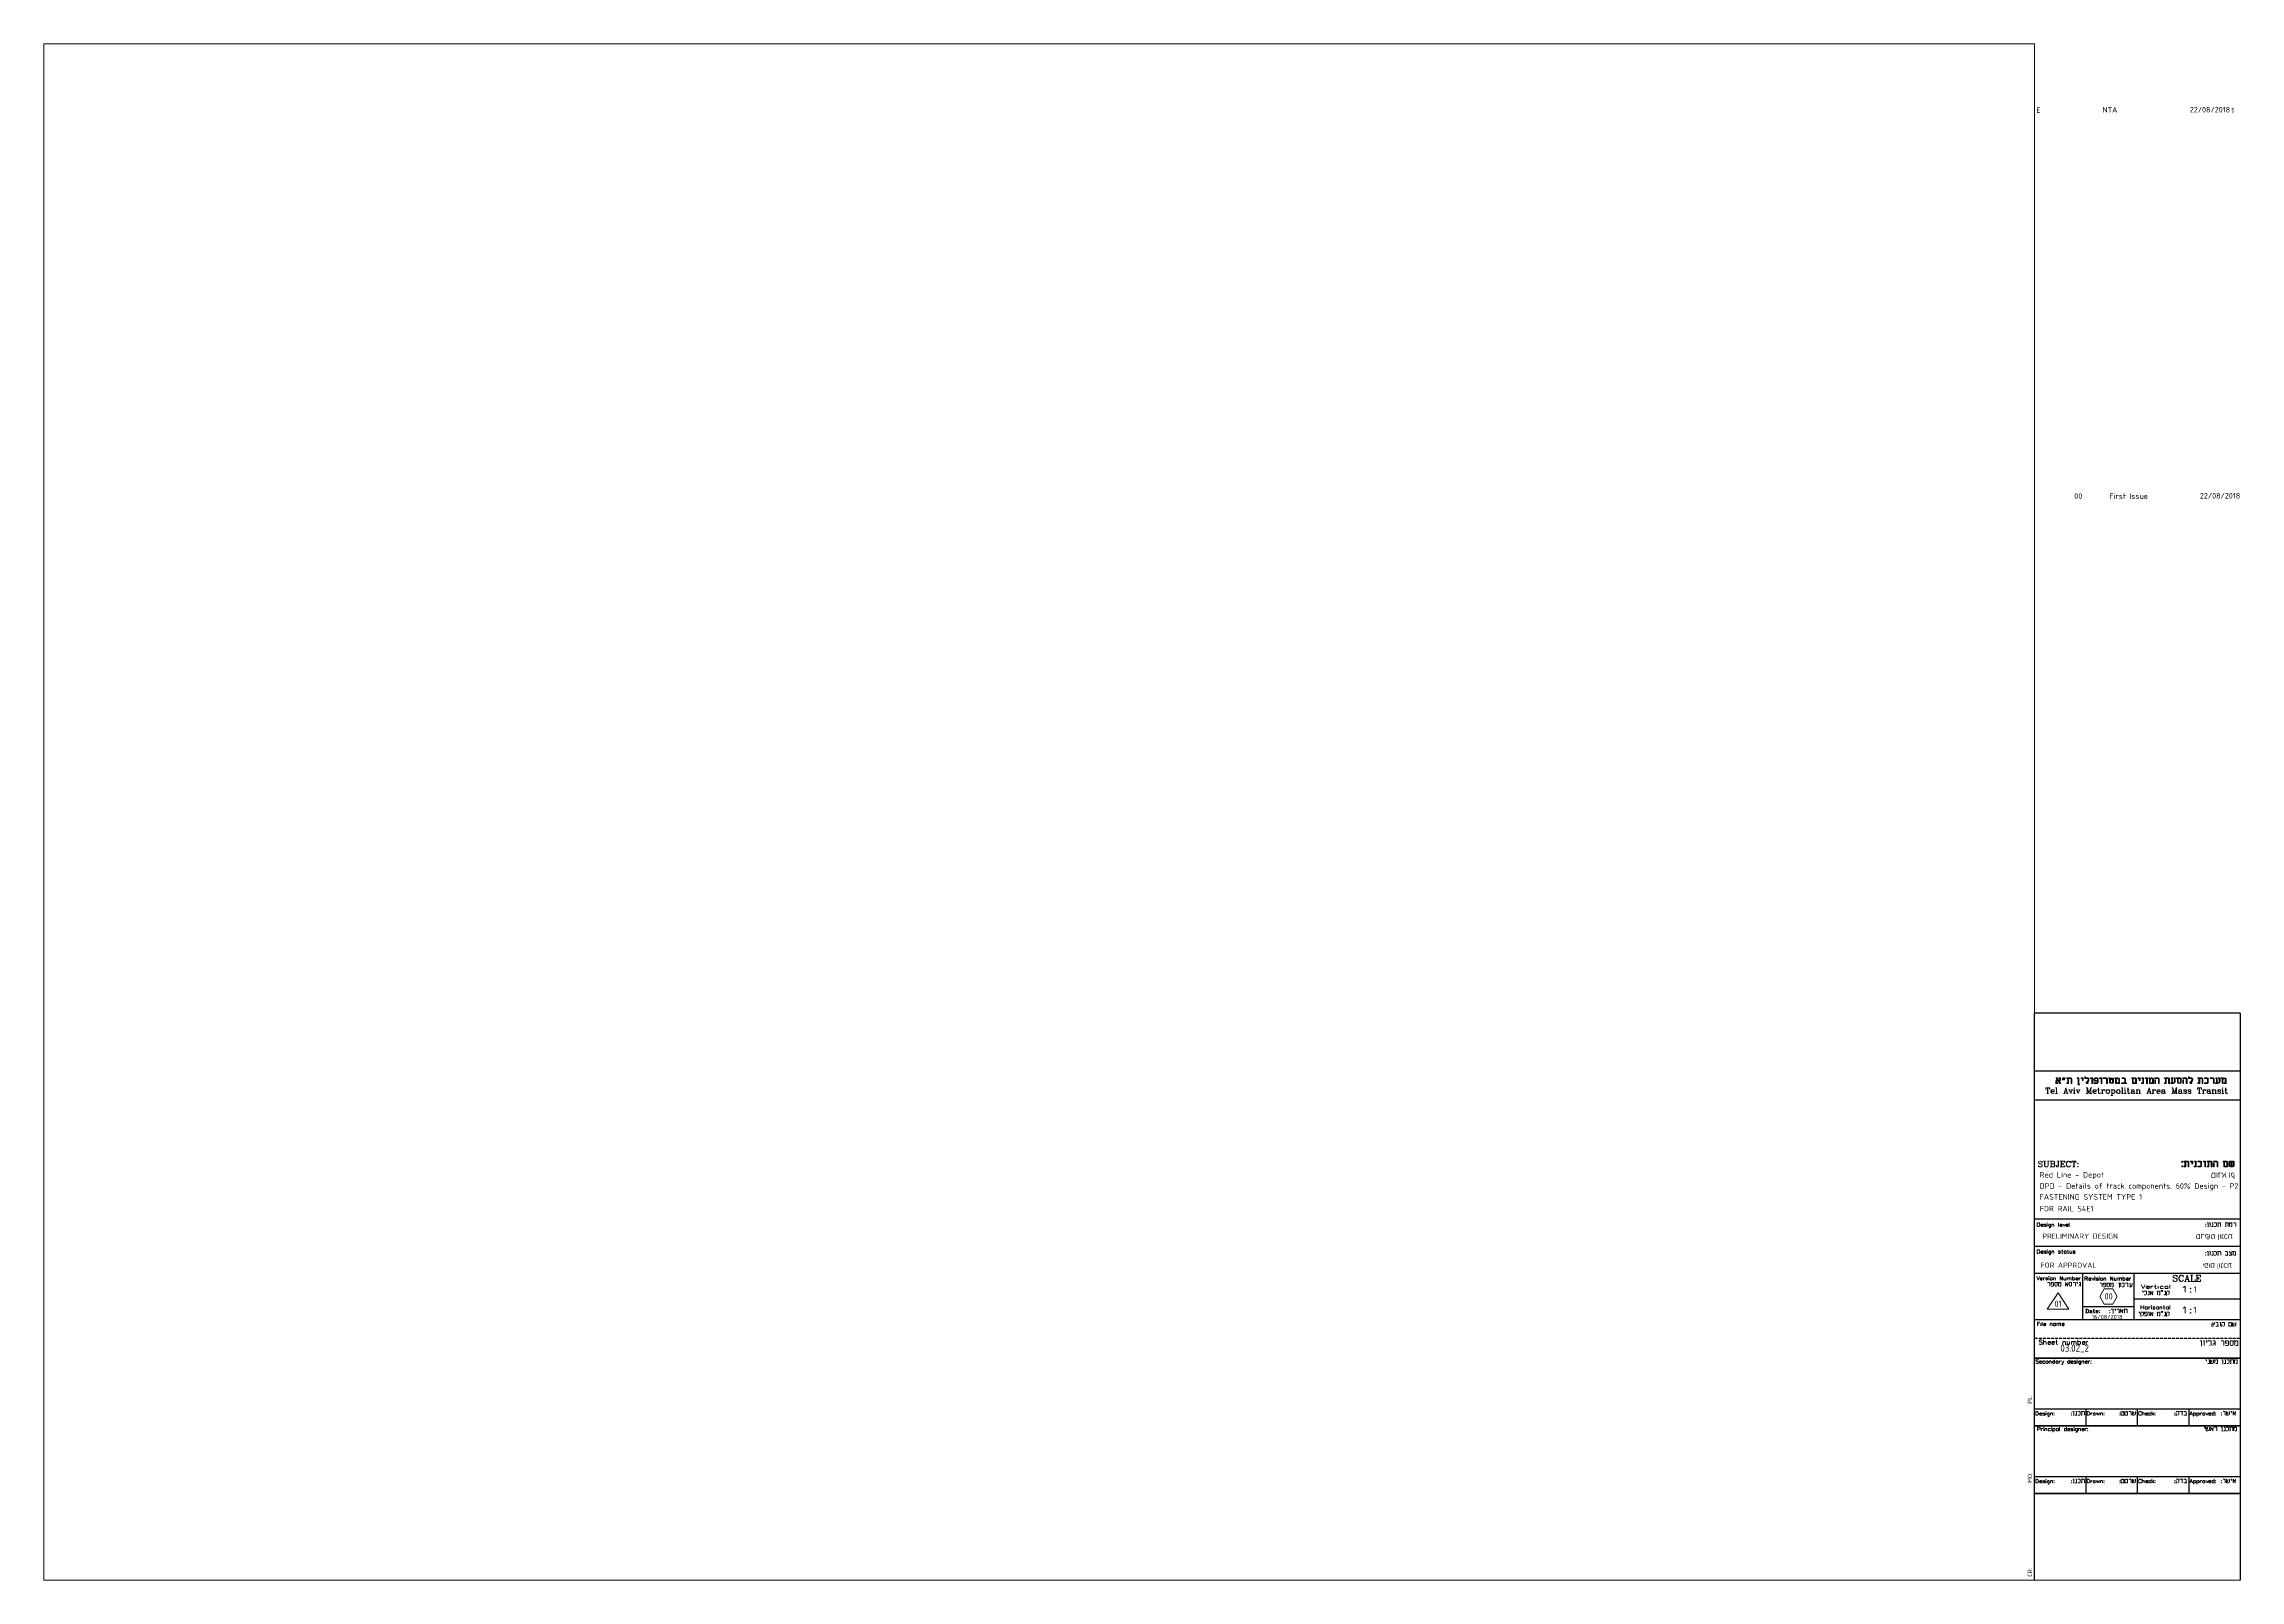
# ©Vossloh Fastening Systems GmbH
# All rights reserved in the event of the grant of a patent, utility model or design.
# Paper-space layout '01' of a CAD drawing. Header units: millimetres. Extents: x 10000 to 831000, y 10000 to 584000.
import ezdxf
from ezdxf.enums import TextEntityAlignment as Align

# ---------------------------------------------------------------- set-up
doc = ezdxf.new("R2010")
doc.units = ezdxf.units.MM
doc.header["$LTSCALE"] = 2
doc.linetypes.add('DASHED', pattern=[19.05, 12.7, -6.35])
doc.layers.add('0001', color=7, linetype='Continuous')
doc.styles.add('isocp', font='isocp')
doc.styles.add('michal', font='michal.shx')

# ---------------------------------------------------------------- blocks, each defined once
blk = doc.blocks.new('StripPE-NTA')
for p, q in [((754173, 10000), (754173, 221777)), ((831000, 221777), (754173, 221777)), ((831000, 221777), (831000, 10000)), ((754173, 200261), (831000, 200261)), ((754173, 189502), (831000, 189502)), ((754173, 144956), (831000, 144956)), ((754173, 134741), (831000, 134741)), ((831000, 124546), (754173, 124546)), ((772241, 107276), (772241, 124647)), ((791413, 107176), (791413, 124546)), ((791408, 115124), (830974, 115124)), ((831000, 107176), (754173, 107176)), ((772409, 112214), (791413, 112214)), ((754173, 92935), (831000, 92935)), ((831000, 73883), (754173, 73883)), ((831000, 67652), (754173, 67652)), ((831000, 67652), (754173, 67652)), ((773380, 73883), (773380, 67652)), ((792587, 73883), (792587, 67652)), ((811795, 73883), (811795, 67652)), ((831000, 48600), (754173, 48600)), ((831000, 42368), (754173, 42368)), ((773380, 48600), (773380, 42368)), ((792587, 48600), (792587, 42368)), ((811795, 48600), (811795, 42368))]:
    blk.add_line(p, q)
at = {"linetype": 'DASHED', "ltscale": 0.25}
blk.add_line((754173, 100329), (830999, 100329), dxfattribs=at)
at = {"lineweight": 30}
for p, q in [((831000, 92935), (754173, 92935)), ((754173, 42368), (831000, 42368))]:
    blk.add_line(p, q, dxfattribs=at)
at = {"color": 7, "lineweight": 13}
for points in [[(762266, 197564), (762254, 197612), (762278, 197659), (762338, 197671)], [(762266, 197564), (762660, 196956)], [(763340, 197385), (763590, 197385), (763590, 196920), (763447, 196705), (763197, 196670), (762553, 197636), (762481, 197671), (762338, 197671)], [(763268, 197600), (763292, 197648), (763340, 197671)], [(763268, 197600), (763268, 197457)], [(763340, 197385), (763292, 197409), (763268, 197457)], [(763733, 197671), (763340, 197671)], [(763733, 197671), (763829, 197624), (763876, 197528)], [(763876, 196920), (763876, 197528)], [(764449, 196920), (764735, 197671), (765093, 197671), (764735, 196920), (764449, 196920)], [(765665, 197671), (765307, 196920), (765021, 196920), (765307, 197671), (765665, 197671)], [(766881, 195668), (766846, 195561), (766738, 195525), (766309, 195525), (766261, 195537), (766237, 195596), (766237, 195740), (766261, 195787), (766309, 195811), (766595, 195811), (766595, 197385), (766309, 197385), (766261, 197409), (766237, 197457), (766237, 197600), (766261, 197648), (766309, 197671), (767740, 197671), (768002, 197564), (768098, 197314), (768098, 195596), (768086, 195537), (768026, 195525), (767883, 195525), (767835, 195537), (767812, 195596), (767812, 197314)], [(767740, 197385), (766881, 197385), (766881, 195668)], [(767740, 197385), (767800, 197361), (767812, 197314)], [(770721, 195298), (770936, 195298), (770984, 195286), (771007, 195227), (771007, 195084), (770984, 195036), (770936, 195012), (770542, 195012), (770459, 195048), (770435, 195119), (770435, 197385), (770149, 197385), (770089, 197409), (770077, 197457), (770077, 197600), (770089, 197648), (770149, 197671), (770578, 197671), (770674, 197624), (770721, 197528), (770721, 195298)], [(771616, 197385), (771568, 197409), (771544, 197457), (771544, 197600), (771568, 197648), (771616, 197671), (772260, 197671), (772355, 197624), (772403, 197528), (772403, 196741), (772379, 196682), (772331, 196670), (772188, 196670), (772140, 196682), (772116, 196741), (772116, 197385), (771616, 197385)], [(774156, 197385), (773082, 197385), (772987, 197421), (772939, 197528), (772939, 197958), (772963, 198005), (773011, 198029), (773154, 198029), (773202, 198005), (773225, 197958), (773225, 197671), (774156, 197671), (774418, 197564), (774513, 197314), (774513, 196741), (774442, 196562), (773798, 195918)], [(774156, 197385), (774203, 197361), (774227, 197314)], [(774227, 196813), (774227, 197314)], [(775909, 195596), (775897, 195537), (775837, 195525), (775694, 195525), (775646, 195537), (775622, 195596), (775622, 197385), (775122, 197385), (775074, 197409), (775050, 197457), (775050, 197600), (775074, 197648), (775122, 197671), (775766, 197671), (775873, 197624), (775909, 197528), (775909, 195596)], [(776815, 196670), (777208, 196670), (777256, 196646), (777280, 196598), (777280, 196455), (777256, 196395), (777208, 196383), (776815, 196383), (776553, 196479), (776457, 196741), (776457, 197314), (776553, 197564), (776815, 197671), (777566, 197671), (777817, 197564), (777924, 197314), (777924, 195883), (777817, 195620), (777566, 195525), (776529, 195525), (776469, 195537), (776457, 195596), (776457, 195740), (776469, 195787), (776529, 195811), (777566, 195811)], [(776743, 197314), (776755, 197361), (776815, 197385)], [(776743, 197314), (776743, 196741)], [(777566, 197385), (776815, 197385)], [(777566, 197385), (777614, 197361), (777638, 197314)], [(777638, 195883), (777638, 197314)], [(779319, 195596), (779295, 195537), (779248, 195525), (779105, 195525), (779057, 195537), (779033, 195596), (779033, 197385), (778532, 197385), (778484, 197409), (778461, 197457), (778461, 197600), (778484, 197648), (778532, 197671), (779176, 197671), (779271, 197624), (779319, 197528), (779319, 195596)], [(781036, 197385), (779927, 197385), (779880, 197409), (779856, 197457), (779856, 197600), (779880, 197648), (779927, 197671), (781036, 197671), (781287, 197564), (781394, 197314), (781394, 195596), (781370, 195537), (781323, 195525), (781179, 195525), (781132, 195537), (781108, 195596), (781108, 197314)], [(781036, 197385), (781084, 197361), (781108, 197314)], [(781931, 197600), (781955, 197648), (782002, 197671)], [(781931, 197600), (781931, 197457)], [(782002, 197385), (781955, 197409), (781931, 197457)], [(782360, 197671), (782002, 197671)], [(782002, 197385), (782217, 197385), (782217, 195883), (782396, 195632)], [(782360, 197671), (782467, 197624), (782503, 197528)], [(782396, 195632), (783469, 195632), (783648, 195883), (783648, 197278)], [(782968, 196956), (782968, 197242), (783087, 197349), (783254, 197349), (783362, 197242), (783362, 195990), (783338, 195895), (783254, 195847), (782610, 195847), (782539, 195895), (782503, 195990), (782503, 197528)], [(782682, 197278), (782956, 197600), (783386, 197600), (783648, 197278)], [(782682, 197278), (782682, 196956)], [(784876, 197206), (784769, 196777), (784769, 195596), (784745, 195537), (784697, 195525), (784554, 195525), (784495, 195537), (784483, 195596), (784483, 197385), (784268, 197385), (784208, 197409), (784196, 197457), (784196, 197600), (784208, 197648), (784268, 197671), (784626, 197671), (784721, 197624), (784769, 197528), (784769, 197314), (785198, 197648), (785735, 197564), (785914, 197242), (785914, 195668)], [(784876, 197206), (785162, 197409), (785520, 197349)], [(785914, 195668), (785866, 195561), (785771, 195525), (785198, 195525), (785139, 195537), (785127, 195596), (785127, 195740), (785139, 195787), (785198, 195811), (785627, 195811), (785627, 197063), (785520, 197349)], [(786987, 197385), (787702, 197385), (787857, 197326), (787917, 197171), (787917, 195811), (786772, 195811)], [(786915, 197600), (786939, 197648), (786987, 197671)], [(786915, 197600), (786915, 197457)], [(786987, 197385), (786939, 197409), (786915, 197457)], [(787702, 197671), (786987, 197671)], [(787702, 197671), (788060, 197528), (788203, 197171)], [(788418, 195811), (788203, 195811), (788203, 197171)], [(791864, 197671), (792115, 197564), (792222, 197314), (792222, 195668), (792174, 195561), (792079, 195525), (790922, 195525), (790827, 195561), (790779, 195668), (790779, 197385), (790564, 197385), (790517, 197409), (790493, 197457), (790493, 197600), (790517, 197648), (790564, 197671), (791864, 197671)], [(791864, 197385), (791065, 197385), (791065, 195811), (791936, 195811), (791936, 197314)], [(791864, 197385), (791912, 197361), (791936, 197314)], [(792830, 197385), (792771, 197409), (792759, 197457), (792759, 197600), (792771, 197648), (792830, 197671), (793474, 197671), (793570, 197624), (793617, 197528), (793617, 196741), (793593, 196682), (793546, 196670), (793403, 196670), (793343, 196682), (793331, 196741), (793331, 197385), (792830, 197385)], [(794941, 195668), (794893, 195561), (794798, 195525), (794225, 195525), (794178, 195537), (794154, 195596), (794154, 195740), (794178, 195787), (794225, 195811), (794655, 195811), (794655, 197385), (794297, 197385), (794249, 197409), (794225, 197457), (794225, 197600), (794249, 197648), (794297, 197671), (794798, 197671), (794893, 197624), (794941, 197528), (794941, 195668)], [(796336, 195596), (796312, 195537), (796265, 195525), (796121, 195525), (796074, 195537), (796050, 195596), (796050, 197385), (795549, 197385), (795501, 197409), (795478, 197457), (795478, 197600), (795501, 197648), (795549, 197671), (796193, 197671), (796300, 197624), (796336, 197528), (796336, 195596)], [(797552, 197206), (797445, 196777), (797445, 195596), (797421, 195537), (797374, 195525), (797231, 195525), (797183, 195537), (797159, 195596), (797159, 197385), (796944, 197385), (796897, 197409), (796873, 197457), (796873, 197600), (796897, 197648), (796944, 197671), (797302, 197671), (797409, 197624), (797445, 197528), (797445, 197314), (797874, 197648), (798411, 197564), (798590, 197242), (798590, 195668)], [(797552, 197206), (797851, 197409), (798196, 197349)], [(798590, 195668), (798554, 195561), (798447, 195525), (797874, 195525), (797827, 195537), (797803, 195596), (797803, 195740), (797827, 195787), (797874, 195811), (798304, 195811), (798304, 197063), (798196, 197349)], [(800391, 197385), (799198, 197385), (799150, 197409), (799127, 197457), (799127, 197600), (799150, 197648), (799198, 197671), (800391, 197671), (800641, 197564), (800748, 197314), (800748, 195596), (800725, 195537), (800677, 195525), (800534, 195525), (800474, 195537), (800462, 195596), (800462, 197314)], [(800391, 197385), (800438, 197361), (800462, 197314)], [(803360, 195668), (803312, 195561), (803217, 195525), (802788, 195525), (802740, 195537), (802716, 195596), (802716, 195740), (802740, 195787), (802788, 195811), (803074, 195811), (803074, 197385), (802788, 197385), (802740, 197409), (802716, 197457), (802716, 197600), (802740, 197648), (802788, 197671), (804219, 197671), (804469, 197564), (804576, 197314), (804576, 195596), (804552, 195537), (804505, 195525), (804362, 195525), (804314, 195537), (804290, 195596), (804290, 197314)], [(804219, 197385), (803360, 197385), (803360, 195668)], [(804219, 197385), (804266, 197361), (804290, 197314)], [(805184, 197600), (805208, 197648), (805256, 197671)], [(805184, 197600), (805184, 197457)], [(805256, 197385), (805208, 197409), (805184, 197457)], [(805256, 197385), (805471, 197385), (805471, 195811), (805184, 195811)], [(805614, 197671), (805256, 197671)], [(805614, 197671), (805721, 197624), (805757, 197528)], [(805757, 195811), (805757, 197528)], [(806258, 197385), (806472, 197385), (806472, 196312), (806341, 195966), (806007, 195811), (805757, 195811)], [(806186, 197600), (806210, 197648), (806258, 197671)], [(806186, 197600), (806186, 197457)], [(806258, 197385), (806210, 197409), (806186, 197457)], [(806615, 197671), (806258, 197671)], [(806615, 197671), (806723, 197624), (806759, 197528)], [(806759, 196312), (806759, 197528)], [(807593, 197385), (807367, 197385), (807319, 197409), (807295, 197457), (807295, 197600), (807319, 197648), (807367, 197671), (808667, 197671), (808917, 197564), (809024, 197314), (809024, 195883), (808845, 195632), (807772, 195632), (807593, 195883), (807593, 197385)], [(807987, 195847), (807903, 195895), (807880, 195990), (807880, 197385), (808667, 197385), (808714, 197361), (808738, 197314), (808738, 195990), (808702, 195895), (808631, 195847), (807987, 195847)], [(810813, 197385), (809633, 197385), (809585, 197409), (809561, 197457), (809561, 197600), (809585, 197648), (809633, 197671), (810813, 197671), (811064, 197564), (811171, 197314), (811171, 195596), (811147, 195537), (811099, 195525), (810956, 195525), (810908, 195537), (810885, 195596), (810885, 197314)], [(810813, 197385), (810861, 197361), (810885, 197314)], [(812924, 197385), (811851, 197385), (811755, 197421), (811707, 197528), (811707, 197958), (811731, 198005), (811779, 198029), (811922, 198029), (811970, 198005), (811994, 197958), (811994, 197671), (812924, 197671), (813186, 197564), (813282, 197314), (813282, 196741), (813210, 196562), (812566, 195918)], [(812924, 197385), (812971, 197361), (812995, 197314)], [(812995, 196813), (812995, 197314)], [(815905, 195668), (815857, 195561), (815762, 195525), (815333, 195525), (815273, 195537), (815261, 195596), (815261, 195740), (815273, 195787), (815333, 195811), (815619, 195811), (815619, 197385), (815333, 197385), (815273, 197409), (815261, 197457), (815261, 197600), (815273, 197648), (815333, 197671), (816764, 197671), (817014, 197564), (817121, 197314), (817121, 195596), (817098, 195537), (817050, 195525), (816907, 195525), (816847, 195537), (816835, 195596), (816835, 197314)], [(816764, 197385), (815905, 197385), (815905, 195668)], [(816764, 197385), (816811, 197361), (816835, 197314)], [(817658, 197600), (817682, 197648), (817730, 197671)], [(817658, 197600), (817658, 197457)], [(817730, 197385), (817682, 197409), (817658, 197457)], [(818731, 197671), (817730, 197671)], [(817730, 197385), (818624, 197385), (818839, 197206), (818839, 195990), (818624, 195811), (817730, 195811)], [(818731, 197671), (818958, 197588), (819089, 197385)], [(819089, 197385), (819089, 195811)], [(820949, 197385), (819840, 197385), (819793, 197409), (819769, 197457), (819769, 197600), (819793, 197648), (819840, 197671), (820949, 197671), (821212, 197564), (821307, 197314), (821307, 195596), (821295, 195537), (821236, 195525), (821092, 195525), (821045, 195537), (821021, 195596), (821021, 197314)], [(820949, 197385), (821009, 197361), (821021, 197314)], [(821915, 197600), (821939, 197648), (821987, 197671)], [(821915, 197600), (821915, 197457)], [(821987, 197385), (821939, 197409), (821915, 197457)], [(821987, 197385), (822201, 197385), (822201, 195811), (821915, 195811)], [(822345, 197671), (821987, 197671)], [(822345, 197671), (822452, 197624), (822488, 197528)], [(822488, 195811), (822488, 197528)], [(823000, 197385), (823215, 197385), (823215, 196312), (823072, 195966), (822738, 195811), (822488, 195811)], [(822917, 197600), (822941, 197648), (823000, 197671)], [(822917, 197600), (822917, 197457)], [(823000, 197385), (822941, 197409), (822917, 197457)], [(823358, 197671), (823000, 197671)], [(823358, 197671), (823454, 197624), (823501, 197528)], [(823501, 196312), (823501, 197528)], [(824718, 197206), (824610, 196777), (824610, 195596), (824586, 195537), (824539, 195525), (824396, 195525), (824336, 195537), (824324, 195596), (824324, 197385), (824109, 197385), (824050, 197409), (824038, 197457), (824038, 197600), (824050, 197648), (824109, 197671), (824467, 197671), (824563, 197624), (824610, 197528), (824610, 197314), (825040, 197648), (825576, 197564), (825755, 197242), (825755, 195668)], [(824718, 197206), (825004, 197409), (825362, 197349)], [(825755, 195668), (825707, 195561), (825612, 195525), (825040, 195525), (824992, 195537), (824968, 195596), (824968, 195740), (824992, 195787), (825040, 195811), (825469, 195811), (825469, 197063), (825362, 197349)], [(758482, 193939), (758385, 193325), (758385, 193939), (759821, 193939), (759821, 193325), (759728, 193939)], [(758771, 191787), (759440, 191787)], [(759059, 193939), (759059, 191787)], [(759152, 193939), (759152, 191787)], [(760398, 192609), (761546, 192609), (761546, 192814), (761453, 193019), (761355, 193121), (761165, 193223), (760877, 193223), (760588, 193121), (760398, 192916), (760305, 192609), (760305, 192405), (760398, 192093), (760588, 191889), (760877, 191787), (761067, 191787), (761355, 191889), (761546, 192093)], [(760877, 193223), (760686, 193121), (760495, 192916), (760398, 192609), (760398, 192405), (760495, 192093), (760686, 191889), (760877, 191787)], [(761453, 192609), (761453, 192916), (761355, 193121)], [(762411, 191787), (762411, 193939), (762025, 193939)], [(762025, 191787), (762699, 191787)], [(762159, 196419), (762326, 196765), (762660, 196956)], [(762159, 196419), (762159, 195668)], [(762302, 195525), (762195, 195561), (762159, 195668)], [(762302, 195525), (762767, 195525)], [(762313, 193939), (762313, 191787)], [(762767, 195811), (762445, 195811), (762445, 196383), (762576, 196610), (762839, 196670), (763590, 195561)], [(762767, 195811), (762815, 195787), (762839, 195740)], [(762839, 195596), (762815, 195537), (762767, 195525)], [(762839, 195596), (762839, 195740)], [(763876, 196920), (763709, 196574), (763375, 196383)], [(763876, 195632), (763375, 196383)], [(763590, 195561), (763697, 195525), (763841, 195525)], [(763876, 195632), (763888, 195561), (763841, 195525)], [(764996, 191787), (765572, 191787)], [(765186, 191787), (765860, 193939), (766530, 191787)], [(765381, 192405), (766242, 192405)], [(765860, 193632), (766432, 191787)], [(766144, 191787), (766720, 191787)], [(766911, 193223), (767487, 193223)], [(767102, 193223), (767678, 191787)], [(767199, 193223), (767678, 191991)], [(768255, 193223), (767678, 191787)], [(767869, 193223), (768445, 193223)], [(769115, 191787), (769115, 193223), (768733, 193223)], [(768733, 191787), (769403, 191787)], [(769022, 193939), (768924, 193837), (769022, 193734), (769115, 193837), (769022, 193939)], [(769022, 193223), (769022, 191787)], [(769691, 193223), (770263, 193223)], [(769882, 193223), (770458, 191787)], [(769979, 193223), (770458, 191991)], [(771030, 193223), (770458, 191787)], [(770649, 193223), (771221, 193223)], [(773834, 195811), (774084, 195811), (774132, 195787), (774156, 195740), (774156, 195596), (774132, 195537), (774084, 195525), (773726, 195525), (773547, 195596), (773476, 195775), (773476, 195883), (773547, 196097), (774191, 196705), (774227, 196813)], [(773522, 193939), (773903, 193939)], [(773522, 191787), (774098, 191787)], [(773834, 195811), (773786, 195847), (773798, 195918)], [(773810, 193939), (774480, 191787), (775149, 193939), (775149, 191787)], [(773810, 193939), (773810, 191787)], [(773903, 193939), (774480, 192093)], [(774861, 191787), (775535, 191787)], [(775149, 193939), (775535, 193939)], [(775247, 193939), (775247, 191787)], [(776107, 192609), (777255, 192609), (777255, 192814), (777162, 193019), (777064, 193121), (776874, 193223), (776586, 193223), (776297, 193121), (776107, 192916), (776014, 192609), (776014, 192405), (776107, 192093), (776297, 191889), (776586, 191787), (776776, 191787), (777064, 191889), (777255, 192093)], [(776586, 193223), (776395, 193121), (776204, 192916), (776107, 192609), (776107, 192405), (776204, 192093), (776395, 191889), (776586, 191787)], [(776815, 196670), (776755, 196682), (776743, 196741)], [(777162, 192609), (777162, 192916), (777064, 193121)], [(777638, 195883), (777614, 195823), (777566, 195811)], [(777739, 193223), (778501, 193223)], [(778022, 193939), (778022, 192196), (778120, 191889), (778310, 191787), (778501, 191787), (778696, 191889), (778789, 192093)], [(778120, 193939), (778120, 192196), (778217, 191889), (778310, 191787)], [(779175, 193223), (779556, 193223)], [(779175, 191787), (779845, 191787)], [(779459, 193223), (779459, 191787)], [(779556, 193223), (779556, 191787)], [(779556, 192609), (779654, 192916), (779845, 193121), (780035, 193223), (780323, 193223), (780416, 193121), (780416, 193019), (780323, 192916), (780226, 193019), (780323, 193121)], [(781472, 193223), (781183, 193121), (780993, 192916), (780895, 192609), (780895, 192405), (780993, 192093), (781183, 191889), (781472, 191787), (781662, 191787), (781951, 191889), (782141, 192093), (782239, 192405), (782239, 192609), (782141, 192916), (781951, 193121), (781662, 193223), (781472, 193223), (781281, 193121), (781090, 192916), (780993, 192609), (780993, 192405), (781090, 192093), (781281, 191889), (781472, 191787)], [(781662, 191787), (781858, 191889), (782048, 192093), (782141, 192405), (782141, 192609), (782048, 192916), (781858, 193121), (781662, 193223)], [(782754, 196884), (782706, 196908), (782682, 196956)], [(782718, 193223), (783099, 193223)], [(782718, 191071), (783387, 191071)], [(782754, 196884), (782897, 196884)], [(782968, 196956), (782956, 196908), (782897, 196884)], [(783006, 193223), (783006, 191071)], [(783099, 192916), (783294, 193121), (783485, 193223), (783675, 193223), (783964, 193121), (784154, 192916), (784252, 192609), (784252, 192405), (784154, 192093), (783964, 191889), (783675, 191787), (783485, 191787), (783294, 191889), (783099, 192093)], [(783099, 193223), (783099, 191071)], [(783675, 193223), (783866, 193121), (784057, 192916), (784154, 192609), (784154, 192405), (784057, 192093), (783866, 191889), (783675, 191787)], [(785400, 193223), (785112, 193121), (784921, 192916), (784824, 192609), (784824, 192405), (784921, 192093), (785112, 191889), (785400, 191787), (785591, 191787), (785879, 191889), (786070, 192093), (786167, 192405), (786167, 192609), (786070, 192916), (785879, 193121), (785591, 193223), (785400, 193223), (785210, 193121), (785014, 192916), (784921, 192609), (784921, 192405), (785014, 192093), (785210, 191889), (785400, 191787)], [(785591, 191787), (785781, 191889), (785972, 192093), (786070, 192405), (786070, 192609), (785972, 192916), (785781, 193121), (785591, 193223)], [(787027, 191787), (787027, 193939), (786646, 193939)], [(786646, 191787), (787316, 191787)], [(786701, 195740), (786725, 195787), (786772, 195811)], [(786701, 195740), (786701, 195596)], [(786772, 195525), (786725, 195537), (786701, 195596)], [(786772, 195525), (788418, 195525)], [(786934, 193939), (786934, 191787)], [(788083, 191787), (788083, 193223), (787697, 193223)], [(787697, 191787), (788371, 191787)], [(787985, 193939), (787892, 193837), (787985, 193734), (788083, 193837), (787985, 193939)], [(787985, 193223), (787985, 191787)], [(788418, 195811), (788466, 195787), (788489, 195740)], [(788489, 195596), (788466, 195537), (788418, 195525)], [(788489, 195596), (788489, 195740)], [(788752, 193223), (789519, 193223)], [(789040, 193939), (789040, 192196), (789133, 191889), (789329, 191787), (789519, 191787), (789710, 191889), (789807, 192093)], [(789133, 193939), (789133, 192196), (789231, 191889), (789329, 191787)], [(791337, 192814), (791244, 192712), (790667, 192609), (790379, 192507), (790286, 192298), (790286, 192093), (790379, 191889), (790667, 191787), (790956, 191787), (791146, 191889), (791337, 192093)], [(790477, 193019), (790477, 192916), (790379, 192916), (790379, 193019), (790477, 193121), (790667, 193223), (791053, 193223), (791244, 193121), (791337, 193019), (791435, 192814), (791435, 192093), (791532, 191889), (791625, 191787)], [(790667, 192609), (790477, 192507), (790379, 192298), (790379, 192093), (790477, 191889), (790667, 191787)], [(791337, 193019), (791337, 192093), (791435, 191889), (791625, 191787), (791723, 191787)], [(792104, 193223), (792490, 193223)], [(792104, 191787), (792773, 191787)], [(792392, 193223), (792392, 191787)], [(792490, 192916), (792681, 193121), (792969, 193223), (793159, 193223), (793448, 193121), (793541, 192916), (793541, 191787)], [(792490, 193223), (792490, 191787)], [(793159, 193223), (793350, 193121), (793448, 192916), (793448, 191787)], [(793159, 191787), (793829, 191787)], [(796130, 191787), (796702, 191787)], [(796321, 191787), (796990, 193939), (797660, 191787)], [(796511, 192405), (797371, 192405)], [(796990, 193632), (797567, 191787)], [(797278, 191787), (797850, 191787)], [(798138, 193223), (798524, 193223)], [(798138, 191787), (798808, 191787)], [(798427, 193223), (798427, 191787)], [(798524, 193223), (798524, 191787)], [(798524, 192609), (798617, 192916), (798808, 193121), (799003, 193223), (799291, 193223), (799384, 193121), (799384, 193019), (799291, 192916), (799194, 193019), (799291, 193121)], [(799127, 196884), (799150, 196932), (799198, 196956), (799341, 196956), (799401, 196932), (799413, 196884), (799413, 195596), (799401, 195537), (799341, 195525), (799198, 195525), (799150, 195537), (799127, 195596), (799127, 196884)], [(799961, 192609), (801109, 192609), (801109, 192814), (801012, 193019), (800919, 193121), (800728, 193223), (800440, 193223), (800151, 193121), (799961, 192916), (799863, 192609), (799863, 192405), (799961, 192093), (800151, 191889), (800440, 191787), (800630, 191787), (800919, 191889), (801109, 192093)], [(800440, 193223), (800249, 193121), (800054, 192916), (799961, 192609), (799961, 192405), (800054, 192093), (800249, 191889), (800440, 191787)], [(801012, 192609), (801012, 192916), (800919, 193121)], [(802736, 192814), (802643, 192712), (802067, 192609), (801779, 192507), (801686, 192298), (801686, 192093), (801779, 191889), (802067, 191787), (802355, 191787), (802546, 191889), (802736, 192093)], [(801876, 193019), (801876, 192916), (801779, 192916), (801779, 193019), (801876, 193121), (802067, 193223), (802448, 193223), (802643, 193121), (802736, 193019), (802834, 192814), (802834, 192093), (802927, 191889), (803025, 191787)], [(802067, 192609), (801876, 192507), (801779, 192298), (801779, 192093), (801876, 191889), (802067, 191787)], [(802736, 193019), (802736, 192093), (802834, 191889), (803025, 191787), (803122, 191787)], [(805113, 195740), (805137, 195787), (805184, 195811)], [(805113, 195740), (805113, 195596)], [(805184, 195525), (805137, 195537), (805113, 195596)], [(805184, 195525), (806007, 195525)], [(805516, 193939), (805898, 193939)], [(805516, 191787), (806088, 191787)], [(805805, 193939), (806474, 191787), (807144, 193939), (807144, 191787)], [(805805, 193939), (805805, 191787)], [(805898, 193939), (806474, 192093)], [(806759, 196312), (806556, 195751), (806007, 195525)], [(806855, 191787), (807529, 191787)], [(807144, 193939), (807529, 193939)], [(807241, 193939), (807241, 191787)], [(809059, 192814), (808966, 192712), (808390, 192609), (808101, 192507), (808008, 192298), (808008, 192093), (808101, 191889), (808390, 191787), (808678, 191787), (808868, 191889), (809059, 192093)], [(808199, 193019), (808199, 192916), (808101, 192916), (808101, 193019), (808199, 193121), (808390, 193223), (808771, 193223), (808966, 193121), (809059, 193019), (809157, 192814), (809157, 192093), (809250, 191889), (809347, 191787)], [(808390, 192609), (808199, 192507), (808101, 192298), (808101, 192093), (808199, 191889), (808390, 191787)], [(809059, 193019), (809059, 192093), (809157, 191889), (809347, 191787), (809445, 191787)], [(809561, 196884), (809585, 196932), (809633, 196956), (809776, 196956), (809823, 196932), (809847, 196884), (809847, 195596), (809823, 195537), (809776, 195525), (809633, 195525), (809585, 195537), (809561, 195596), (809561, 196884)], [(810881, 193019), (810974, 193223), (810974, 192814), (810881, 193019), (810784, 193121), (810593, 193223), (810207, 193223), (810017, 193121), (809924, 193019), (809924, 192814), (810017, 192712), (810207, 192609), (810686, 192405), (810881, 192298), (810974, 192196)], [(809924, 192916), (810017, 192814), (810207, 192712), (810686, 192507), (810881, 192405), (810974, 192298), (810974, 191991), (810881, 191889), (810686, 191787), (810305, 191787), (810114, 191889), (810017, 191991), (809924, 192196), (809924, 191787), (810017, 191991)], [(812509, 193019), (812606, 193223), (812606, 192814), (812509, 193019), (812411, 193121), (812220, 193223), (811839, 193223), (811644, 193121), (811551, 193019), (811551, 192814), (811644, 192712), (811839, 192609), (812318, 192405), (812509, 192298), (812606, 192196)], [(811551, 192916), (811644, 192814), (811839, 192712), (812318, 192507), (812509, 192405), (812606, 192298), (812606, 191991), (812509, 191889), (812318, 191787), (811932, 191787), (811741, 191889), (811644, 191991), (811551, 192196), (811551, 191787), (811644, 191991)], [(812602, 195811), (812852, 195811), (812900, 195787), (812924, 195740), (812924, 195596), (812900, 195537), (812852, 195525), (812495, 195525), (812316, 195596), (812244, 195775), (812244, 195883), (812316, 196097), (812960, 196705), (812995, 196813)], [(812602, 195811), (812554, 195847), (812566, 195918)], [(815191, 193939), (815093, 193325), (815093, 193939), (816530, 193939), (816530, 193325), (816437, 193939)], [(815479, 191787), (816149, 191787)], [(815763, 193939), (815763, 191787)], [(815861, 193939), (815861, 191787)], [(816916, 193223), (817297, 193223)], [(816916, 191787), (817585, 191787)], [(817204, 193223), (817204, 191787)], [(817297, 193223), (817297, 191787)], [(817297, 192609), (817395, 192916), (817585, 193121), (817776, 193223), (818064, 193223), (818162, 193121), (818162, 193019), (818064, 192916), (817967, 193019), (818064, 193121)], [(817658, 195740), (817682, 195787), (817730, 195811)], [(817658, 195740), (817658, 195596)], [(817730, 195525), (817682, 195537), (817658, 195596)], [(817730, 195525), (818731, 195525)], [(819691, 192814), (819598, 192712), (819022, 192609), (818734, 192507), (818641, 192298), (818641, 192093), (818734, 191889), (819022, 191787), (819310, 191787), (819501, 191889), (819691, 192093)], [(819089, 195811), (818958, 195608), (818731, 195525)], [(818831, 193019), (818831, 192916), (818734, 192916), (818734, 193019), (818831, 193121), (819022, 193223), (819403, 193223), (819598, 193121), (819691, 193019), (819789, 192814), (819789, 192093), (819882, 191889), (819980, 191787)], [(819022, 192609), (818831, 192507), (818734, 192298), (818734, 192093), (818831, 191889), (819022, 191787)], [(819691, 193019), (819691, 192093), (819789, 191889), (819980, 191787), (820077, 191787)], [(820458, 193223), (820844, 193223)], [(820458, 191787), (821128, 191787)], [(820747, 193223), (820747, 191787)], [(820844, 192916), (821035, 193121), (821323, 193223), (821514, 193223), (821802, 193121), (821895, 192916), (821895, 191787)], [(820844, 193223), (820844, 191787)], [(821514, 193223), (821704, 193121), (821802, 192916), (821802, 191787)], [(821514, 191787), (822183, 191787)], [(821844, 195740), (821868, 195787), (821915, 195811)], [(821844, 195740), (821844, 195596)], [(821915, 195525), (821868, 195537), (821844, 195596)], [(821915, 195525), (822738, 195525)], [(823620, 193019), (823717, 193223), (823717, 192814), (823620, 193019), (823522, 193121), (823331, 193223), (822950, 193223), (822760, 193121), (822662, 193019), (822662, 192814), (822760, 192712), (822950, 192609), (823429, 192405), (823620, 192298), (823717, 192196)], [(822662, 192916), (822760, 192814), (822950, 192712), (823429, 192507), (823620, 192405), (823717, 192298), (823717, 191991), (823620, 191889), (823429, 191787), (823043, 191787), (822853, 191889), (822760, 191991), (822662, 192196), (822662, 191787), (822760, 191991)], [(823501, 196312), (823287, 195751), (822738, 195525)], [(824577, 191787), (824577, 193223), (824196, 193223)], [(824196, 191787), (824866, 191787)], [(824480, 193939), (824387, 193837), (824480, 193734), (824577, 193837), (824480, 193939)], [(824480, 193223), (824480, 191787)], [(825247, 193223), (826014, 193223)], [(825535, 193939), (825535, 192196), (825633, 191889), (825823, 191787), (826014, 191787), (826205, 191889), (826302, 192093)], [(825633, 193939), (825633, 192196), (825726, 191889), (825823, 191787)], [(756943, 166191), (757046, 166498), (757046, 165884), (756943, 166191), (756739, 166396), (756432, 166498), (756125, 166498), (755814, 166396), (755609, 166191), (755609, 165987), (755711, 165782), (755814, 165680), (756023, 165577), (756637, 165373), (756841, 165271), (757046, 165066)], [(755609, 165987), (755814, 165782), (756023, 165680), (756637, 165475), (756841, 165373), (756943, 165271), (757046, 165066), (757046, 164657), (756841, 164452), (756534, 164350), (756228, 164350), (755916, 164452), (755711, 164657), (755609, 164964), (755609, 164350), (755711, 164657)], [(757557, 166498), (758273, 166498)], [(757864, 166498), (757864, 164964), (757966, 164657), (758171, 164452), (758478, 164350), (758682, 164350), (758989, 164452), (759194, 164657), (759296, 164964), (759296, 166498)], [(757966, 166498), (757966, 164964), (758069, 164657), (758273, 164452), (758478, 164350)], [(758989, 166498), (759603, 166498)], [(760012, 166498), (761244, 166498), (761551, 166396), (761653, 166293), (761755, 166089), (761755, 165884), (761653, 165680), (761551, 165577), (761244, 165475)], [(761244, 165475), (761551, 165373), (761653, 165271), (761755, 165066), (761755, 164759), (761653, 164555), (761551, 164452), (761244, 164350), (760012, 164350)], [(760319, 166498), (760319, 164350)], [(761244, 166498), (761448, 166396), (761551, 166293), (761653, 166089), (761653, 165884), (761551, 165680), (761448, 165577), (761244, 165475), (760421, 165475)], [(760421, 166498), (760421, 164350)], [(761244, 165475), (761448, 165373), (761551, 165271), (761653, 165066), (761653, 164759), (761551, 164555), (761448, 164452), (761244, 164350)], [(763085, 166498), (763085, 164759), (762983, 164452), (762778, 164350), (762573, 164350), (762369, 164452), (762267, 164657), (762267, 164862), (762369, 164964), (762471, 164862), (762369, 164759)], [(762676, 166498), (763392, 166498)], [(762983, 166498), (762983, 164759), (762880, 164452), (762778, 164350)], [(763801, 166498), (765437, 166498), (765437, 165884), (765335, 166498)], [(763801, 164350), (765437, 164350), (765437, 164964), (765335, 164350)], [(764108, 166498), (764108, 164350)], [(764210, 166498), (764210, 164350)], [(764210, 165475), (764824, 165475)], [(764824, 165884), (764824, 165066)], [(767487, 166191), (767590, 165884), (767590, 166498), (767487, 166191), (767283, 166396), (766976, 166498), (766772, 166498), (766465, 166396), (766260, 166191), (766153, 165987), (766051, 165680), (766051, 165168), (766153, 164862), (766260, 164657), (766465, 164452), (766772, 164350), (766976, 164350), (767283, 164452), (767487, 164657), (767590, 164862)], [(766772, 166498), (766567, 166396), (766362, 166191), (766260, 165987), (766153, 165680), (766153, 165168), (766260, 164862), (766362, 164657), (766567, 164452), (766772, 164350)], [(768203, 166498), (768101, 165884), (768101, 166498), (769635, 166498), (769635, 165884), (769533, 166498)], [(768510, 164350), (769226, 164350)], [(768817, 166498), (768817, 164350)], [(768919, 166498), (768919, 164350)], [(770351, 165782), (770249, 165680), (770351, 165577), (770454, 165680), (770351, 165782)], [(770351, 164555), (770249, 164452), (770351, 164350), (770454, 164452), (770351, 164555)], [(809421, 166153), (809350, 166081), (809242, 166081), (809171, 166153), (809171, 166439), (809242, 166499), (809350, 166499), (809421, 166439), (809421, 166153)], [(809171, 164424), (809171, 164710), (809242, 164781), (809350, 164781), (809421, 164710), (809421, 164424), (809350, 164364), (809242, 164364), (809171, 164424)], [(810673, 164495), (810637, 164400), (810530, 164352), (810101, 164352), (810053, 164376), (810029, 164424), (810029, 164567), (810053, 164626), (810101, 164638), (810387, 164638), (810387, 166224), (810101, 166224), (810053, 166236), (810029, 166296), (810029, 166439), (810053, 166487), (810101, 166510), (811532, 166510), (811794, 166403), (811890, 166153), (811890, 164424), (811878, 164376), (811818, 164352), (811675, 164352), (811627, 164376), (811603, 164424), (811603, 166153)], [(811532, 166224), (810673, 166224), (810673, 164495)], [(811532, 166224), (811591, 166200), (811603, 166153)], [(812510, 166224), (812450, 166236), (812438, 166296), (812438, 166439), (812450, 166487), (812510, 166510), (813154, 166510), (813249, 166463), (813297, 166367), (813297, 165580), (813273, 165521), (813225, 165509), (813082, 165509), (813022, 165521), (813011, 165580), (813011, 166224), (812510, 166224)], [(814620, 164495), (814573, 164400), (814477, 164352), (813905, 164352), (813845, 164376), (813833, 164424), (813833, 164567), (813845, 164626), (813905, 164638), (814334, 164638), (814334, 166224), (813976, 166224), (813917, 166236), (813905, 166296), (813905, 166439), (813917, 166487), (813976, 166510), (814477, 166510), (814573, 166463), (814620, 166367), (814620, 164495)], [(815157, 166439), (815181, 166487), (815229, 166510)], [(815157, 166439), (815157, 166296)], [(815229, 166224), (815181, 166236), (815157, 166296)], [(815157, 164567), (815181, 164626), (815229, 164638)], [(815157, 164567), (815157, 164424)], [(815229, 164352), (815181, 164376), (815157, 164424)], [(816230, 166510), (815229, 166510)], [(815229, 166224), (816123, 166224), (816338, 166045), (816338, 164817), (816123, 164638), (815229, 164638)], [(815229, 164352), (816230, 164352)], [(816230, 166510), (816457, 166427), (816588, 166224)], [(816588, 164638), (816457, 164436), (816230, 164352)], [(816588, 166224), (816588, 164638)], [(818126, 164424), (818103, 164376), (818055, 164352), (817912, 164352), (817864, 164376), (817840, 164424), (817840, 166224), (817339, 166224), (817292, 166236), (817268, 166296), (817268, 166439), (817292, 166487), (817339, 166510), (817983, 166510), (818091, 166463), (818126, 166367), (818126, 164424)], [(819307, 164495), (819271, 164400), (819164, 164352), (818735, 164352), (818687, 164376), (818663, 164424), (818663, 164567), (818687, 164626), (818735, 164638), (819021, 164638), (819021, 166224), (818735, 166224), (818687, 166236), (818663, 166296), (818663, 166439), (818687, 166487), (818735, 166510), (820177, 166510), (820428, 166403), (820535, 166153), (820535, 164424), (820511, 164376), (820464, 164352), (820321, 164352), (820261, 164376), (820249, 164424), (820249, 166153)], [(820177, 166224), (819307, 166224), (819307, 164495)], [(820177, 166224), (820225, 166200), (820249, 166153)], [(822324, 166224), (821143, 166224), (821084, 166236), (821072, 166296), (821072, 166439), (821084, 166487), (821143, 166510), (822324, 166510), (822574, 166403), (822682, 166153), (822682, 164424), (822658, 164376), (822610, 164352), (822467, 164352), (822419, 164376), (822396, 164424), (822396, 166153)], [(821072, 165723), (821084, 165771), (821143, 165795), (821286, 165795), (821334, 165771), (821358, 165723), (821358, 164424), (821334, 164376), (821286, 164352), (821143, 164352), (821084, 164376), (821072, 164424), (821072, 165723)], [(822324, 166224), (822372, 166200), (822396, 166153)], [(826009, 166510), (826271, 166403), (826367, 166153), (826367, 164495), (826331, 164400), (826223, 164352), (825079, 164352), (824983, 164400), (824936, 164495), (824936, 166224), (824721, 166224), (824673, 166236), (824649, 166296), (824649, 166439), (824673, 166487), (824721, 166510), (826009, 166510)], [(826009, 166224), (825222, 166224), (825222, 164638), (826080, 164638), (826080, 166153)], [(826009, 166224), (826068, 166200), (826080, 166153)], [(826903, 166367), (826951, 166463), (827046, 166510)], [(826903, 166367), (826903, 164853)], [(827404, 164352), (827058, 164507), (826903, 164853)], [(827332, 166510), (827046, 166510)], [(827690, 166439), (827690, 164638), (827404, 164638), (827261, 164710), (827189, 164853), (827189, 166224), (827332, 166224)], [(827332, 166510), (827392, 166487), (827404, 166439)], [(827404, 166296), (827392, 166236), (827332, 166224)], [(827404, 166296), (827404, 166439)], [(827404, 164352), (828275, 164352)], [(827690, 166439), (827714, 166487), (827762, 166510)], [(827917, 166510), (827762, 166510)], [(827917, 166510), (827964, 166487), (827988, 166439)], [(828346, 166224), (828489, 166224), (828489, 164853), (828418, 164710), (828275, 164638), (827988, 164638), (827988, 166439)], [(828275, 166439), (828286, 166487), (828346, 166510)], [(828275, 166439), (828275, 166296)], [(828346, 166224), (828286, 166236), (828275, 166296)], [(828775, 164853), (828620, 164507), (828275, 164352)], [(828632, 166510), (828346, 166510)], [(828632, 166510), (828728, 166463), (828775, 166367)], [(828775, 164853), (828775, 166367)], [(755187, 142118), (755187, 143504), (755645, 143504), (755842, 143437), (755977, 143306), (756040, 143172), (756107, 142975), (756107, 142647), (756040, 142450), (755977, 142315), (755842, 142185), (755645, 142118), (755187, 142118)], [(756569, 142647), (757358, 142647), (757358, 142777), (757291, 142912), (757224, 142975), (757094, 143042), (756896, 143042), (756766, 142975), (756632, 142844), (756569, 142647), (756569, 142513), (756632, 142315), (756766, 142185), (756896, 142118), (757094, 142118), (757224, 142185), (757358, 142315)], [(758476, 142844), (758409, 142975), (758211, 143042), (758014, 143042), (757816, 142975), (757753, 142844), (757816, 142714), (757951, 142647), (758278, 142580), (758409, 142513), (758476, 142382), (758476, 142315), (758409, 142185), (758211, 142118), (758014, 142118), (757816, 142185), (757753, 142315)], [(758871, 143437), (758938, 143369), (759001, 143437), (758938, 143504), (758871, 143437)], [(758938, 143042), (758938, 142118)], [(760185, 142844), (760055, 142975), (759925, 143042), (759727, 143042), (759593, 142975), (759463, 142844), (759396, 142647), (759396, 142513), (759463, 142315), (759593, 142185), (759727, 142118), (759925, 142118), (760055, 142185), (760185, 142315)], [(760185, 143042), (760185, 141988), (760122, 141790), (760055, 141723), (759925, 141660), (759727, 141660), (759593, 141723)], [(760647, 142777), (760845, 142975), (760975, 143042), (761172, 143042), (761307, 142975), (761370, 142777), (761370, 142118)], [(760647, 142118), (760647, 143042)], [(763146, 142118), (763146, 143504)], [(763676, 142647), (764465, 142647), (764465, 142777), (764398, 142912), (764331, 142975), (764201, 143042), (764003, 143042), (763873, 142975), (763739, 142844), (763676, 142647), (763676, 142513), (763739, 142315), (763873, 142185), (764003, 142118), (764201, 142118), (764331, 142185), (764465, 142315)], [(764860, 143042), (765255, 142118), (765650, 143042)], [(765914, 142647), (766704, 142647), (766704, 142777), (766637, 142912), (766569, 142975), (766439, 143042), (766242, 143042), (766112, 142975), (765977, 142844), (765914, 142647), (765914, 142513), (765977, 142315), (766112, 142185), (766242, 142118), (766439, 142118), (766569, 142185), (766704, 142315)], [(767099, 142118), (767099, 143504)], [(818142, 143047), (818207, 142977), (818142, 142912), (818077, 142977), (818142, 143047)], [(818142, 142253), (818207, 142188), (818142, 142124), (818077, 142188), (818142, 142253)], [(818666, 143507), (819012, 143507), (819012, 141891)], [(819817, 142124), (819817, 143507), (819471, 143507)], [(820508, 143507), (820627, 143507), (820789, 143436), (820854, 143274), (820854, 142124), (820282, 142124)], [(821313, 143507), (821892, 143507), (822054, 143436), (822124, 143274), (822124, 142469), (822021, 142226), (821778, 142124), (821313, 142124)], [(822815, 143507), (822815, 142124), (822583, 142124)], [(823502, 143507), (822583, 143507)], [(823502, 143507), (823669, 143436), (823734, 143274)], [(823734, 142124), (823734, 143274)], [(825673, 143507), (825673, 142124), (825447, 142124)], [(826365, 143507), (825447, 143507)], [(826365, 143507), (826532, 143436), (826597, 143274)], [(826597, 142124), (826597, 143274)], [(826830, 143507), (827057, 143507), (827057, 142124)], [(827748, 143507), (827521, 143507), (827057, 143161)], [(827521, 142124), (827980, 142124), (827980, 143274)], [(827748, 143507), (827910, 143436), (827980, 143274)], [(829131, 143507), (828553, 143507)], [(829131, 143507), (829293, 143436), (829363, 143274)], [(829363, 142124), (829363, 143274)], [(755187, 132050), (755187, 133432), (755645, 133432), (755842, 133365), (755977, 133235), (756040, 133105), (756107, 132907), (756107, 132575), (756040, 132378), (755977, 132248), (755842, 132113), (755645, 132050), (755187, 132050)], [(756569, 132575), (757358, 132575), (757358, 132706), (757291, 132840), (757224, 132907), (757094, 132970), (756896, 132970), (756766, 132907), (756632, 132773), (756569, 132575), (756569, 132445), (756632, 132248), (756766, 132113), (756896, 132050), (757094, 132050), (757224, 132113), (757358, 132248)], [(758476, 132773), (758409, 132907), (758211, 132970), (758014, 132970), (757816, 132907), (757753, 132773), (757816, 132643), (757951, 132575), (758278, 132508), (758409, 132445), (758476, 132311), (758476, 132248), (758409, 132113), (758211, 132050), (758014, 132050), (757816, 132113), (757753, 132248)], [(758871, 133365), (758938, 133302), (759001, 133365), (758938, 133432), (758871, 133365)], [(758938, 132970), (758938, 132050)], [(760185, 132773), (760055, 132907), (759925, 132970), (759727, 132970), (759593, 132907), (759463, 132773), (759396, 132575), (759396, 132445), (759463, 132248), (759593, 132113), (759727, 132050), (759925, 132050), (760055, 132113), (760185, 132248)], [(760185, 132970), (760185, 131916), (760122, 131718), (760055, 131655), (759925, 131588), (759727, 131588), (759593, 131655)], [(760647, 132706), (760845, 132907), (760975, 132970), (761172, 132970), (761307, 132907), (761370, 132706), (761370, 132050)], [(760647, 132050), (760647, 132970)], [(763873, 132773), (763806, 132907), (763608, 132970), (763411, 132970), (763213, 132907), (763146, 132773), (763213, 132643), (763344, 132575), (763676, 132508), (763806, 132445), (763873, 132311), (763873, 132248), (763806, 132113), (763608, 132050), (763411, 132050), (763213, 132113), (763146, 132248)], [(764268, 132970), (764730, 132970)], [(764465, 133432), (764465, 132311), (764528, 132113), (764663, 132050), (764793, 132050)], [(765977, 132773), (765847, 132907), (765717, 132970), (765519, 132970), (765385, 132907), (765255, 132773), (765188, 132575), (765188, 132445), (765255, 132248), (765385, 132113), (765519, 132050), (765717, 132050), (765847, 132113), (765977, 132248)], [(765977, 132970), (765977, 132050)], [(766439, 132970), (766901, 132970)], [(766637, 133432), (766637, 132311), (766704, 132113), (766834, 132050), (766964, 132050)], [(767359, 132970), (767359, 132311), (767426, 132113), (767556, 132050), (767754, 132050), (767888, 132113), (768086, 132311)], [(768086, 132970), (768086, 132050)], [(769333, 132773), (769270, 132907), (769073, 132970), (768875, 132970), (768678, 132907), (768611, 132773), (768678, 132643), (768808, 132575), (769136, 132508), (769270, 132445), (769333, 132311), (769333, 132248), (769270, 132113), (769073, 132050), (768875, 132050), (768678, 132113), (768611, 132248)], [(818180, 132344), (818245, 132279), (818180, 132214), (818115, 132279), (818180, 132344)], [(818180, 131555), (818245, 131490), (818180, 131425), (818115, 131490), (818180, 131555)], [(818709, 132808), (819055, 132808), (819055, 131193)], [(819860, 131425), (819860, 132808), (819514, 132808)], [(820552, 132808), (820665, 132808), (820827, 132738), (820897, 132576), (820897, 131425), (820319, 131425)], [(821357, 132808), (821929, 132808), (822097, 132738), (822162, 132576), (822162, 131771), (822059, 131528), (821816, 131425), (821357, 131425)], [(822853, 132808), (822853, 131425), (822621, 131425)], [(823545, 132808), (822621, 132808)], [(823545, 132808), (823707, 132738), (823777, 132576)], [(823777, 131425), (823777, 132576)], [(826062, 132808), (825484, 132808)], [(826522, 131425), (825484, 131425)], [(826062, 132808), (826225, 132738), (826289, 132576)], [(826289, 131425), (826289, 132576)], [(826981, 132808), (827905, 131539), (827905, 131425), (826981, 131425)], [(827905, 132808), (827905, 132463), (827835, 132300), (827608, 132068)], [(828137, 132808), (828364, 132808), (828364, 131425)], [(829056, 132808), (828823, 132808), (828364, 132463)], [(828823, 131425), (829288, 131425), (829288, 132576)], [(829056, 132808), (829218, 132738), (829288, 132576)], [(754971, 123452), (755496, 122068), (756021, 123452)], [(759444, 123384), (759511, 123320), (759575, 123384), (759511, 123452), (759444, 123384)], [(763722, 122068), (763722, 123452), (764644, 122068), (764644, 123452)], [(768393, 122068), (768393, 123452)], [(773019, 121957), (773019, 123336), (773611, 123336), (773806, 123273), (773874, 123205), (773938, 123074), (773938, 122943), (773874, 122811), (773806, 122744), (773611, 122680), (773019, 122680)], [(776637, 123273), (776704, 123205), (776768, 123273), (776704, 123336), (776637, 123273)], [(778283, 123273), (778347, 123205), (778414, 123273), (778347, 123336), (778283, 123273)], [(782561, 121957), (782561, 123336), (783483, 121957), (783483, 123336)], [(787232, 121957), (787232, 123336)], [(807358, 123573), (807470, 123903), (807470, 123243), (807358, 123573), (807140, 123792), (806810, 123903), (806484, 123903), (806154, 123792), (805936, 123573), (805936, 123355), (806043, 123136), (806154, 123025), (806373, 122913), (807028, 122695), (807251, 122588), (807470, 122364)], [(805936, 123355), (806154, 123136), (806373, 123025), (807028, 122806), (807251, 122695), (807358, 122588), (807470, 122364), (807470, 121927), (807251, 121709), (806921, 121597), (806591, 121597), (806261, 121709), (806043, 121927), (805936, 122258), (805936, 121597), (806043, 121927)], [(809664, 123573), (809771, 123243), (809771, 123903), (809664, 123573), (809446, 123792), (809116, 123903), (808897, 123903), (808567, 123792), (808348, 123573), (808237, 123355), (808125, 123025), (808125, 122476), (808237, 122146), (808348, 121927), (808567, 121709), (808897, 121597), (809116, 121597), (809446, 121709), (809664, 121927), (809771, 122146)], [(808897, 123903), (808674, 123792), (808455, 123573), (808348, 123355), (808237, 123025), (808237, 122476), (808348, 122146), (808455, 121927), (808674, 121709), (808897, 121597)], [(810431, 121597), (811198, 123903), (811965, 121597)], [(811198, 123573), (811859, 121597)], [(812514, 123903), (813281, 123903)], [(812844, 123903), (812844, 121597)], [(812951, 123903), (812951, 121597)], [(814490, 123903), (816243, 123903), (816243, 123243), (816136, 123903)], [(814820, 123903), (814820, 121597)], [(814927, 123903), (814927, 121597)], [(815587, 123243), (815587, 122364)], [(756287, 122593), (757074, 122593), (757074, 122724), (757011, 122859), (756943, 122923), (756812, 122991), (756613, 122991), (756482, 122923), (756351, 122792), (756287, 122593), (756287, 122462), (756351, 122267), (756482, 122132), (756613, 122068), (756812, 122068), (756943, 122132), (757074, 122267)], [(757472, 122068), (757472, 122991)], [(757472, 122593), (757536, 122792), (757667, 122923), (757798, 122991), (757997, 122991)], [(759050, 122792), (758983, 122923), (758788, 122991), (758589, 122991), (758390, 122923), (758327, 122792), (758390, 122661), (758522, 122593), (758852, 122529), (758983, 122462), (759050, 122331), (759050, 122267), (758983, 122132), (758788, 122068), (758589, 122068), (758390, 122132), (758327, 122267)], [(759642, 121210), (759064, 121210)], [(759511, 122991), (759511, 122068)], [(759642, 121210), (759803, 121142), (759871, 120981)], [(759871, 119826), (759871, 120981)], [(760299, 122991), (760168, 122923), (760036, 122792), (759973, 122593), (759973, 122462), (760036, 122267), (760168, 122132), (760299, 122068), (760497, 122068), (760629, 122132), (760760, 122267), (760827, 122462), (760827, 122593), (760760, 122792), (760629, 122923), (760497, 122991), (760299, 122991)], [(760793, 120520), (760332, 120520), (760332, 121210), (761025, 121210), (761187, 121142), (761254, 120981), (761254, 120059), (761187, 119894), (761025, 119826), (760332, 119826)], [(761221, 122724), (761420, 122923), (761551, 122991), (761750, 122991), (761881, 122923), (761945, 122724), (761945, 122068)], [(761221, 122068), (761221, 122991)], [(762637, 121210), (762637, 120175), (762536, 119927), (762293, 119826), (762060, 119826), (761816, 119927), (761715, 120175), (761715, 121210), (762637, 121210)], [(762866, 121210), (763099, 121210), (763099, 119826)], [(763788, 121210), (763556, 121210), (763099, 120865)], [(763556, 119826), (764017, 119826), (764017, 120981)], [(763788, 121210), (763950, 121142), (764017, 120981)], [(765169, 122991), (765169, 122331), (765236, 122132), (765368, 122068), (765566, 122068), (765698, 122132), (765893, 122331)], [(766649, 119826), (765731, 121210)], [(765731, 119826), (765731, 120404), (765798, 120569), (765910, 120681)], [(765893, 122991), (765893, 122068)], [(766421, 122724), (766620, 122923), (766751, 122991), (766946, 122991), (767077, 122923), (767145, 122724), (767145, 122068)], [(766421, 122068), (766421, 122991)], [(766649, 121210), (766649, 120749), (766582, 120587), (766469, 120471)], [(768033, 121210), (768033, 120175), (767931, 119927), (767688, 119826), (767455, 119826), (767211, 119927), (767110, 120175), (767110, 121210), (768033, 121210)], [(767145, 122724), (767343, 122923), (767475, 122991), (767670, 122991), (767801, 122923), (767868, 122724), (767868, 122068)], [(768393, 122792), (768528, 122923), (768659, 122991), (768854, 122991), (768986, 122923), (769121, 122792), (769184, 122593), (769184, 122462), (769121, 122267), (768986, 122132), (768854, 122068), (768659, 122068), (768528, 122132), (768393, 122267)], [(769184, 121210), (768610, 121210)], [(769184, 121210), (769348, 121142), (769416, 120981)], [(769416, 119826), (769416, 120981)], [(769645, 122593), (770437, 122593), (770437, 122724), (770369, 122859), (770302, 122923), (770170, 122991), (769975, 122991), (769844, 122923), (769713, 122792), (769645, 122593), (769645, 122462), (769713, 122267), (769844, 122132), (769975, 122068), (770170, 122068), (770302, 122132), (770437, 122267)], [(770222, 120636), (770222, 121210), (769877, 121210)], [(770683, 119826), (770912, 120287), (771141, 120520), (771373, 120636)], [(771141, 121210), (770796, 121210)], [(770830, 122593), (770894, 122792), (771029, 122923), (771160, 122991), (771355, 122991)], [(770830, 122068), (770830, 122991)], [(771141, 121210), (771306, 121142), (771373, 120981)], [(771373, 119826), (771373, 120981)], [(773476, 122680), (773938, 121957)], [(774399, 122482), (775190, 122482), (775190, 122613), (775122, 122744), (775059, 122811), (774927, 122875), (774729, 122875), (774597, 122811), (774466, 122680), (774399, 122482), (774399, 122350), (774466, 122152), (774597, 122020), (774729, 121957), (774927, 121957), (775059, 122020), (775190, 122152)], [(775583, 122875), (775977, 121957), (776375, 122875)], [(776704, 122875), (776704, 121957)], [(777889, 122680), (777822, 122811), (777623, 122875), (777428, 122875), (777229, 122811), (777162, 122680), (777229, 122549), (777361, 122482), (777691, 122414), (777822, 122350), (777889, 122219), (777889, 122152), (777822, 122020), (777623, 121957), (777428, 121957), (777229, 122020), (777162, 122152)], [(778347, 122875), (778347, 121957)], [(779214, 120974), (778637, 120974)], [(779138, 122875), (779006, 122811), (778875, 122680), (778808, 122482), (778808, 122350), (778875, 122152), (779006, 122020), (779138, 121957), (779336, 121957), (779468, 122020), (779599, 122152), (779663, 122350), (779663, 122482), (779599, 122680), (779468, 122811), (779336, 122875), (779138, 122875)], [(779214, 120974), (779375, 120907), (779443, 120746)], [(779443, 119591), (779443, 120746)], [(780365, 120285), (779904, 120285), (779904, 120974), (780594, 120974), (780759, 120907), (780826, 120746), (780826, 119823), (780759, 119658), (780594, 119591), (779904, 119591)], [(780060, 122613), (780255, 122811), (780390, 122875), (780585, 122875), (780716, 122811), (780784, 122613), (780784, 121957)], [(780060, 121957), (780060, 122875)], [(782206, 120974), (782206, 119940), (782105, 119692), (781861, 119591), (781632, 119591), (781388, 119692), (781287, 119940), (781287, 120974), (782206, 120974)], [(782438, 120974), (782667, 120974), (782667, 119591)], [(783357, 120974), (783128, 120974), (782667, 120629)], [(783128, 119591), (783589, 119591), (783589, 120746)], [(783357, 120974), (783522, 120907), (783589, 120746)], [(784008, 122875), (784008, 122219), (784075, 122020), (784207, 121957), (784402, 121957), (784533, 122020), (784731, 122219)], [(784731, 122875), (784731, 121957)], [(785256, 122613), (785455, 122811), (785586, 122875), (785785, 122875), (785916, 122811), (785984, 122613), (785984, 121957)], [(785256, 121957), (785256, 122875)], [(785532, 120963), (785877, 120963), (785877, 119351)], [(785984, 122613), (786179, 122811), (786310, 122875), (786509, 122875), (786640, 122811), (786707, 122613), (786707, 121957)], [(786450, 119591), (786450, 120974), (786105, 120974)], [(786911, 120974), (787488, 120974), (787650, 120907), (787717, 120746), (787717, 119940), (787616, 119692), (787372, 119591), (786911, 119591)], [(787232, 122680), (787363, 122811), (787495, 122875), (787693, 122875), (787825, 122811), (787956, 122680), (788023, 122482), (788023, 122350), (787956, 122152), (787825, 122020), (787693, 121957), (787495, 121957), (787363, 122020), (787232, 122152)], [(789217, 120974), (788178, 120974)], [(788484, 122482), (789272, 122482), (789272, 122613), (789208, 122744), (789141, 122811), (789009, 122875), (788811, 122875), (788679, 122811), (788548, 122680), (788484, 122482), (788484, 122350), (788548, 122152), (788679, 122020), (788811, 121957), (789009, 121957), (789141, 122020), (789272, 122152)], [(788984, 120974), (788984, 119591)], [(789669, 122482), (789733, 122680), (789864, 122811), (789995, 122875), (790194, 122875)], [(789669, 121957), (789669, 122875)], [(789678, 119591), (790252, 119591)], [(789790, 120974), (790135, 119591)], [(790596, 119940), (790495, 119692), (790252, 119591)], [(793964, 120289), (794745, 118907), (795526, 120289)], [(794740, 117425), (794740, 118000), (794394, 118000)], [(795200, 118000), (795776, 118000), (795938, 117933), (796006, 117770), (796006, 116963), (795905, 116720), (795662, 116617), (795200, 116617)], [(795917, 119432), (797093, 119432), (797093, 119566), (796992, 119697), (796895, 119764), (796702, 119827), (796408, 119827), (796211, 119764), (796018, 119629), (795917, 119432), (795917, 119302), (796018, 119104), (796211, 118970), (796408, 118907), (796702, 118907), (796895, 118970), (797093, 119104)], [(796698, 118000), (796813, 118000), (796976, 117933), (797043, 117770), (797043, 116617), (796468, 116617)], [(798425, 116617), (797504, 118000)], [(797504, 116617), (797504, 117194), (797571, 117357), (797687, 117471)], [(797677, 119432), (797777, 119629), (797971, 119764), (798168, 119827), (798458, 119827)], [(797677, 118907), (797677, 119827)], [(798425, 118000), (798425, 117540), (798358, 117376), (798242, 117262)], [(799243, 120289), (799243, 119167), (799340, 118970), (799533, 118907), (799730, 118907)], [(799905, 118000), (800135, 118000), (800135, 116617)], [(800827, 118000), (800597, 118000), (800135, 117655)], [(800415, 119827), (800415, 118907)], [(800597, 116617), (801057, 116617), (801057, 117770)], [(800827, 118000), (800990, 117933), (801057, 117770)], [(802272, 119629), (802074, 119764), (801881, 119827), (801587, 119827), (801394, 119764), (801196, 119629), (801100, 119432), (801100, 119302), (801196, 119104), (801394, 118970), (801587, 118907), (801881, 118907), (802074, 118970), (802272, 119104)], [(801649, 118198), (801583, 118132), (801519, 118198), (801583, 118264), (801649, 118198), (801649, 118066), (801583, 117935), (801519, 117869)], [(801913, 117869), (801979, 117935), (802045, 118066), (802045, 118198), (801979, 118264), (801913, 118198), (801979, 118132), (802045, 118198)], [(802735, 118000), (802851, 118000), (803013, 117933), (803081, 117770), (803081, 116617), (802505, 116617)], [(804031, 119629), (803834, 119764), (803641, 119827), (803347, 119827), (803149, 119764), (802956, 119629), (802860, 119432), (802860, 119302), (802956, 119104), (803149, 118970), (803347, 118907), (803641, 118907), (803834, 118970), (804031, 119104)], [(803542, 118000), (804463, 118000), (804463, 117079), (804362, 116834), (804016, 116661)], [(803542, 117540), (803542, 116387)], [(804031, 119827), (804031, 118907)], [(804716, 118907), (804716, 120289)], [(809576, 119386), (809921, 119499), (810433, 119827), (810433, 117521)], [(810213, 121597), (810868, 121597)], [(810650, 122258), (811635, 122258)], [(811528, 121597), (812184, 121597)], [(812491, 119058), (812319, 118949), (812491, 118840), (812663, 118949), (812491, 119058)], [(812491, 117743), (812319, 117630), (812491, 117521), (812663, 117630), (812491, 117743)], [(812514, 121597), (814160, 121597), (814160, 122258), (814048, 121597)], [(814490, 121597), (816243, 121597), (816243, 122258), (816136, 121597)], [(814927, 122806), (815587, 122806)], [(773267, 111205), (773927, 111205), (774123, 111140), (774257, 111009), (774322, 110879), (774388, 110679), (774388, 110349), (774322, 110154), (774257, 110019), (774123, 109889), (773927, 109824), (773267, 109824)], [(773467, 111205), (773467, 109824)], [(773532, 111205), (773532, 109824)], [(773927, 111205), (774057, 111140), (774188, 111009), (774257, 110879), (774322, 110679), (774322, 110349), (774257, 110154), (774188, 110019), (774057, 109889), (773927, 109824)], [(775508, 110484), (775438, 110414), (775043, 110349), (774848, 110284), (774783, 110154), (774783, 110019), (774848, 109889), (775043, 109824), (775243, 109824), (775373, 109889), (775508, 110019)], [(774913, 110614), (774913, 110549), (774848, 110549), (774848, 110614), (774913, 110679), (775043, 110744), (775308, 110744), (775438, 110679), (775508, 110614), (775573, 110484), (775573, 110019), (775638, 109889), (775703, 109824)], [(775043, 110349), (774913, 110284), (774848, 110154), (774848, 110019), (774913, 109889), (775043, 109824)], [(775508, 110614), (775508, 110019), (775573, 109889), (775703, 109824), (775768, 109824)], [(776033, 110744), (776559, 110744)], [(776229, 111205), (776229, 110089), (776294, 109889), (776428, 109824), (776559, 109824), (776689, 109889), (776759, 110019)], [(776294, 111205), (776294, 110089), (776363, 109889), (776428, 109824)], [(777149, 110349), (777939, 110349), (777939, 110484), (777874, 110614), (777809, 110679), (777679, 110744), (777479, 110744), (777284, 110679), (777149, 110549), (777084, 110349), (777084, 110219), (777149, 110019), (777284, 109889), (777479, 109824), (777614, 109824), (777809, 109889), (777939, 110019)], [(777479, 110744), (777349, 110679), (777219, 110549), (777149, 110349), (777149, 110219), (777219, 110019), (777349, 109889), (777479, 109824)], [(777874, 110349), (777874, 110549), (777809, 110679)], [(778469, 110744), (778400, 110679), (778469, 110614), (778534, 110679), (778469, 110744)], [(778469, 109954), (778400, 109889), (778469, 109824), (778534, 109889), (778469, 109954)], [(782249, 110743), (782313, 110679), (782249, 110612), (782182, 110679), (782249, 110743)], [(782249, 109952), (782313, 109888), (782249, 109820), (782182, 109888), (782249, 109952)], [(782774, 111204), (783580, 111204), (783580, 109592)], [(784386, 110627), (784386, 111204), (784041, 111204)], [(785541, 111204), (784964, 111204)], [(785541, 111204), (785702, 111136), (785770, 110975)], [(785770, 109820), (785770, 110975)], [(787153, 109820), (786231, 111204)], [(786231, 109820), (786231, 110398), (786298, 110559), (786414, 110675)], [(787153, 111204), (787153, 110743), (787086, 110582), (786969, 110465)], [(788533, 111204), (787614, 111204)], [(787843, 111204), (787843, 109820), (787614, 109820)], [(788533, 111204), (788698, 111136), (788765, 110975)], [(788765, 109820), (788765, 110975)], [(793464, 109570), (793464, 110146), (793120, 110146)], [(793926, 110158), (794847, 110158), (794847, 109237), (794745, 108992), (794400, 108819)], [(793926, 109697), (793926, 108545)], [(793955, 111194), (793955, 112576)], [(793955, 111917), (794959, 111917)], [(794959, 112576), (794959, 111194)], [(795768, 109467), (795307, 109467), (795307, 110158), (795998, 110158), (796162, 110091), (796229, 109927), (796229, 109005), (796162, 108842), (795998, 108775), (795307, 108775)], [(795892, 112114), (795749, 112051), (795606, 111917), (795530, 111719), (795530, 111589), (795606, 111392), (795749, 111257), (795892, 111194), (796106, 111194), (796249, 111257), (796391, 111392), (796463, 111589), (796463, 111719), (796391, 111917), (796249, 112051), (796106, 112114), (795892, 112114)], [(797035, 108775), (797035, 110158), (796689, 110158)], [(796895, 111719), (796967, 111917), (797110, 112051), (797252, 112114), (797467, 112114)], [(796895, 111194), (796895, 112114)], [(798417, 108775), (797495, 110158)], [(797495, 108775), (797495, 109351), (797563, 109515), (797678, 109629)], [(797828, 112509), (797899, 112446), (797971, 112509), (797899, 112576), (797828, 112509)], [(797899, 112114), (797899, 111194)], [(798417, 110158), (798417, 109697), (798350, 109534), (798234, 109418)], [(798399, 112114), (799189, 112114), (798399, 111194), (799189, 111194)], [(799974, 112114), (799831, 112051), (799689, 111917), (799617, 111719), (799617, 111589), (799689, 111392), (799831, 111257), (799974, 111194), (800193, 111194), (800335, 111257), (800478, 111392), (800550, 111589), (800550, 111719), (800478, 111917), (800335, 112051), (800193, 112114), (799974, 112114)], [(799897, 110158), (800129, 110158), (800129, 108775)], [(800819, 110158), (800589, 110158), (800129, 109812)], [(800589, 108775), (801049, 108775), (801049, 109927)], [(800819, 110158), (800981, 110091), (801049, 109927)], [(800978, 111854), (801196, 112051), (801339, 112114), (801553, 112114), (801696, 112051), (801768, 111854), (801768, 111194)], [(800978, 111194), (800978, 112114)], [(801641, 110356), (801576, 110290), (801510, 110356), (801576, 110421), (801641, 110356), (801641, 110224), (801576, 110092), (801510, 110026)], [(801905, 110026), (801971, 110092), (802037, 110224), (802037, 110356), (801971, 110421), (801905, 110356), (801971, 110290), (802037, 110356)], [(802343, 112114), (802843, 112114)], [(802727, 110158), (802843, 110158), (803005, 110091), (803073, 109927), (803073, 108775), (802497, 108775)], [(802557, 112576), (802557, 111459), (802629, 111257), (802772, 111194), (802914, 111194)], [(804204, 111917), (804061, 112051), (803918, 112114), (803704, 112114), (803561, 112051), (803418, 111917), (803347, 111719), (803347, 111589), (803418, 111392), (803561, 111257), (803704, 111194), (803918, 111194), (804061, 111257), (804204, 111392)], [(803534, 110158), (804454, 110158), (804454, 109237), (804353, 108992), (804008, 108819)], [(803534, 109697), (803534, 108545)], [(804204, 112114), (804204, 111194)], [(804708, 111194), (804708, 112576)], [(809568, 111598), (809912, 111707), (810425, 112034), (810425, 109729)], [(812483, 111266), (812311, 111157), (812483, 111047), (812655, 111157), (812483, 111266)], [(812483, 109951), (812311, 109842), (812483, 109729), (812655, 109842), (812483, 109951)], [(755307, 105021), (755307, 106403), (756164, 106403)], [(757068, 99522), (756904, 99686), (756660, 99771), (756327, 99771), (756084, 99686), (755920, 99522), (755920, 99358), (755999, 99194), (756084, 99110), (756248, 99030), (756740, 98862), (756904, 98782), (756988, 98698), (757068, 98534), (757068, 98290), (756904, 98121), (756660, 98041), (756327, 98041), (756084, 98121), (755920, 98290)], [(756559, 105941), (756559, 105021)], [(757017, 105021), (757017, 106403)], [(757546, 105546), (758336, 105546), (758336, 105681), (758269, 105811), (758201, 105878), (758071, 105941), (757874, 105941), (757744, 105878), (757609, 105744), (757546, 105546), (757546, 105416), (757609, 105218), (757744, 105084), (757874, 105021), (758071, 105021), (758201, 105084), (758336, 105218)], [(757565, 98041), (757565, 99771)], [(757565, 98862), (757808, 99110), (757977, 99194), (758221, 99194), (758385, 99110), (758469, 98862), (758469, 98041)], [(759125, 98698), (760114, 98698), (760114, 98862), (760030, 99030), (759950, 99110), (759786, 99194), (759538, 99194), (759374, 99110), (759210, 98946), (759125, 98698), (759125, 98534), (759210, 98290), (759374, 98121), (759538, 98041), (759786, 98041), (759950, 98121), (760114, 98290)], [(759982, 105681), (760180, 105878), (760310, 105941), (760507, 105941), (760637, 105878), (760705, 105681), (760705, 105021)], [(759982, 105021), (759982, 105941)], [(760606, 98698), (761595, 98698), (761595, 98862), (761511, 99030), (761431, 99110), (761267, 99194), (761019, 99194), (760854, 99110), (760690, 98946), (760606, 98698), (760606, 98534), (760690, 98290), (760854, 98121), (761019, 98041), (761267, 98041), (761431, 98121), (761595, 98290)], [(762019, 105744), (761889, 105878), (761759, 105941), (761561, 105941), (761427, 105878), (761297, 105744), (761230, 105546), (761230, 105416), (761297, 105218), (761427, 105084), (761561, 105021), (761759, 105021), (761889, 105084), (762019, 105218)], [(762019, 105941), (762019, 105021)], [(762087, 99194), (762663, 99194)], [(762335, 99771), (762335, 98369), (762415, 98121), (762579, 98041), (762748, 98041)], [(762481, 105681), (762679, 105878), (762809, 105941), (763006, 105941), (763141, 105878), (763204, 105681), (763204, 105021)], [(762481, 105021), (762481, 105941)], [(763204, 105681), (763401, 105878), (763536, 105941), (763733, 105941), (763863, 105878), (763930, 105681), (763930, 105021)], [(764455, 105546), (765245, 105546), (765245, 105681), (765178, 105811), (765115, 105878), (764980, 105941), (764783, 105941), (764653, 105878), (764523, 105744), (764455, 105546), (764455, 105416), (764523, 105218), (764653, 105084), (764783, 105021), (764980, 105021), (765115, 105084), (765245, 105218)], [(764801, 98041), (764801, 99194)], [(764801, 98862), (765049, 99110), (765213, 99194), (765461, 99194), (765625, 99110), (765710, 98862), (765710, 98041)], [(766366, 99194), (766366, 98369), (766445, 98121), (766614, 98041), (766858, 98041), (767022, 98121), (767270, 98369)], [(767270, 99194), (767270, 98041)], [(767926, 98041), (767926, 99194)], [(767926, 98862), (768175, 99110), (768339, 99194), (768587, 99194), (768751, 99110), (768836, 98862), (768836, 98041)], [(768836, 98862), (769079, 99110), (769243, 99194), (769492, 99194), (769656, 99110), (769740, 98862), (769740, 98041)], [(770396, 98041), (770396, 99771)], [(770396, 98946), (770560, 99110), (770724, 99194), (770973, 99194), (771137, 99110), (771301, 98946), (771385, 98698), (771385, 98534), (771301, 98290), (771137, 98121), (770973, 98041), (770724, 98041), (770560, 98121), (770396, 98290)], [(771961, 98698), (772946, 98698), (772946, 98862), (772866, 99030), (772782, 99110), (772618, 99194), (772369, 99194), (772205, 99110), (772041, 98946), (771961, 98698), (771961, 98534), (772041, 98290), (772205, 98121), (772369, 98041), (772618, 98041), (772782, 98121), (772946, 98290)], [(773442, 98041), (773442, 99194)], [(773442, 98698), (773522, 98946), (773686, 99110), (773850, 99194), (774098, 99194)], [(816140, 99387), (816571, 99387), (816571, 97367)], [(817579, 97658), (817579, 99387), (817147, 99387)], [(818586, 98666), (818586, 99387), (818155, 99387)], [(819102, 99678), (819102, 99392), (820254, 99392), (820254, 98239), (820254, 98150), (820170, 97944), (819594, 97658)], [(820265, 105747), (820335, 105682), (820265, 105617), (820200, 105682), (820265, 105747)], [(820265, 104958), (820335, 104888), (820265, 104823), (820200, 104888), (820265, 104958)], [(820794, 106206), (820794, 104596)], [(821437, 106195), (821437, 105736), (821367, 105574), (820794, 105288)], [(820831, 97663), (821117, 98239), (821407, 98525), (821693, 98670)], [(821407, 99392), (820972, 99392)], [(821407, 99392), (821609, 99308), (821693, 99101)], [(821693, 97663), (821693, 99101)], [(822934, 104812), (821896, 104812)], [(822701, 104812), (822701, 105968)], [(823739, 104812), (823739, 106195), (823393, 106195)], [(824697, 99392), (823976, 99392)], [(824198, 106195), (825122, 106195), (825122, 105277), (825019, 105028), (824673, 104861)], [(824198, 105736), (824198, 104585)], [(824697, 99392), (824899, 99308), (824983, 99101)], [(824983, 97663), (824983, 99101)], [(826136, 98525), (825560, 98525), (825560, 99392), (826422, 99392), (826628, 99308), (826712, 99101), (826712, 97949), (826628, 97747), (826422, 97663), (825560, 97663)], [(827753, 104812), (826834, 104812), (826834, 106195), (827526, 106195), (827688, 106130), (827753, 105968), (827753, 104812)], [(828437, 99392), (828437, 98094), (828311, 97789), (828006, 97663), (827720, 97663), (827415, 97789), (827289, 98094), (827289, 99392), (828437, 99392)], [(828217, 106195), (828217, 104812), (828790, 104812)], [(828217, 105277), (828558, 105450), (828677, 105563), (828731, 105677), (828731, 106141)], [(828728, 99392), (829014, 99392), (829014, 97663)], [(829368, 105390), (829195, 104985), (828790, 104812)], [(829881, 99392), (829590, 99392), (829014, 98961)], [(829368, 105390), (829368, 106195)], [(829590, 97663), (830166, 97663), (830166, 99101)], [(829881, 99392), (830082, 99308), (830166, 99101)], [(755609, 92140), (755478, 92271), (755279, 92339), (755017, 92339), (754822, 92271), (754691, 92140), (754691, 92009), (754754, 91878), (754822, 91810), (754953, 91747), (755347, 91615), (755478, 91548), (755545, 91484), (755609, 91349), (755609, 91154), (755478, 91023), (755279, 90955), (755017, 90955), (754822, 91023), (754691, 91154)], [(756007, 91484), (756794, 91484), (756794, 91615), (756730, 91747), (756663, 91810), (756532, 91878), (756333, 91878), (756202, 91810), (756070, 91679), (756007, 91484), (756007, 91349), (756070, 91154), (756202, 91023), (756333, 90955), (756532, 90955), (756663, 91023), (756794, 91154)], [(757979, 91679), (757847, 91810), (757716, 91878), (757518, 91878), (757386, 91810), (757255, 91679), (757191, 91484), (757191, 91349), (757255, 91154), (757386, 91023), (757518, 90955), (757716, 90955), (757847, 91023), (757979, 91154)], [(758702, 91878), (758571, 91810), (758440, 91679), (758372, 91484), (758372, 91349), (758440, 91154), (758571, 91023), (758702, 90955), (758901, 90955), (759032, 91023), (759163, 91154), (759231, 91349), (759231, 91484), (759163, 91679), (759032, 91810), (758901, 91878), (758702, 91878)], [(759625, 90955), (759625, 91878)], [(759625, 91615), (759823, 91810), (759955, 91878), (760149, 91878), (760284, 91810), (760348, 91615), (760348, 90955)], [(761664, 91679), (761533, 91810), (761402, 91878), (761203, 91878), (761072, 91810), (760941, 91679), (760877, 91484), (760877, 91349), (760941, 91154), (761072, 91023), (761203, 90955), (761402, 90955), (761533, 91023), (761664, 91154)], [(761664, 92339), (761664, 90955)], [(762916, 91679), (762785, 91810), (762650, 91878), (762455, 91878), (762324, 91810), (762193, 91679), (762125, 91484), (762125, 91349), (762193, 91154), (762324, 91023), (762455, 90955), (762650, 90955), (762785, 91023), (762916, 91154)], [(762916, 91878), (762916, 90955)], [(763378, 90955), (763378, 91878)], [(763378, 91484), (763441, 91679), (763572, 91810), (763704, 91878), (763902, 91878)], [(764693, 90955), (764495, 90562), (764427, 90494), (764232, 90494)], [(764296, 91878), (764693, 90955), (765087, 91878)], [(767325, 91679), (767194, 91810), (767063, 91878), (766864, 91878), (766733, 91810), (766602, 91679), (766534, 91484), (766534, 91349), (766602, 91154), (766733, 91023), (766864, 90955), (767063, 90955), (767194, 91023), (767325, 91154)], [(767325, 92339), (767325, 90955)], [(767787, 91484), (768574, 91484), (768574, 91615), (768510, 91747), (768443, 91810), (768311, 91878), (768113, 91878), (767981, 91810), (767850, 91679), (767787, 91484), (767787, 91349), (767850, 91154), (767981, 91023), (768113, 90955), (768311, 90955), (768443, 91023), (768574, 91154)], [(769695, 91679), (769627, 91810), (769429, 91878), (769234, 91878), (769035, 91810), (768971, 91679), (769035, 91548), (769166, 91484), (769496, 91417), (769627, 91349), (769695, 91218), (769695, 91154), (769627, 91023), (769429, 90955), (769234, 90955), (769035, 91023), (768971, 91154)], [(770089, 92271), (770156, 92208), (770220, 92271), (770156, 92339), (770089, 92271)], [(770156, 91878), (770156, 90955)], [(771404, 91679), (771273, 91810), (771142, 91878), (770943, 91878), (770812, 91810), (770681, 91679), (770613, 91484), (770613, 91349), (770681, 91154), (770812, 91023), (770943, 90955), (771142, 90955), (771273, 91023), (771404, 91154)], [(771404, 91878), (771404, 90824), (771337, 90626), (771273, 90562), (771142, 90494), (770943, 90494), (770812, 90562)], [(771866, 90955), (771866, 91878)], [(771866, 91615), (772064, 91810), (772196, 91878), (772391, 91878), (772522, 91810), (772589, 91615), (772589, 90955)], [(773114, 91484), (773905, 91484), (773905, 91615), (773838, 91747), (773774, 91810), (773643, 91878), (773444, 91878), (773313, 91810), (773182, 91679), (773114, 91484), (773114, 91349), (773182, 91154), (773313, 91023), (773444, 90955), (773643, 90955), (773774, 91023), (773905, 91154)], [(774299, 90955), (774299, 91878)], [(774299, 91484), (774366, 91679), (774498, 91810), (774629, 91878), (774827, 91878)], [(775221, 91878), (775157, 91810), (775221, 91747), (775289, 91810), (775221, 91878)], [(775221, 91087), (775157, 91023), (775221, 90955), (775289, 91023), (775221, 91087)], [(818478, 91761), (818478, 92339), (818133, 92339)], [(819168, 92339), (819284, 92339), (819445, 92271), (819513, 92106), (819513, 90955), (818939, 90955)], [(819974, 92339), (819974, 90955), (820551, 90955)], [(819974, 91417), (820319, 91589), (820435, 91705), (820491, 91821), (820491, 92279)], [(821125, 91533), (820956, 91124), (820551, 90955)], [(821125, 91533), (821125, 92339)], [(821357, 92339), (821586, 92339), (821586, 90955)], [(822280, 92339), (822047, 92339), (821586, 91994)], [(822047, 90955), (822508, 90955), (822508, 92106)], [(822280, 92339), (822441, 92271), (822508, 92106)], [(824218, 92339), (824567, 92339), (824567, 90727)], [(825256, 92339), (825373, 92339), (825534, 92271), (825601, 92106), (825601, 90955), (825024, 90955)], [(826062, 92339), (826636, 92339), (826801, 92271), (826869, 92106), (826869, 91300), (826767, 91057), (826524, 90955), (826062, 90955)], [(827558, 92339), (827558, 90955), (827330, 90955)], [(828248, 92339), (827330, 92339)], [(828248, 92339), (828413, 92271), (828481, 92106)], [(828481, 90955), (828481, 92106)], [(828709, 92339), (828942, 92339), (828942, 90955)], [(829632, 92339), (829403, 92339), (828942, 91994)], [(829403, 90955), (829864, 90955), (829864, 92106)], [(829632, 92339), (829797, 92271), (829864, 92106)], [(754666, 71558), (754666, 72940), (755124, 72940), (755321, 72873), (755456, 72742), (755519, 72612), (755586, 72415), (755586, 72083), (755519, 71886), (755456, 71755), (755321, 71625), (755124, 71558), (754666, 71558)], [(755306, 65749), (755306, 67129), (755898, 67129), (756093, 67065), (756160, 66998), (756224, 66867), (756224, 66668), (756160, 66537), (756093, 66473), (755898, 66406), (755306, 66406)], [(756048, 72083), (756838, 72083), (756838, 72217), (756770, 72348), (756703, 72415), (756573, 72478), (756376, 72478), (756245, 72415), (756111, 72280), (756048, 72083), (756048, 71953), (756111, 71755), (756245, 71625), (756376, 71558), (756573, 71558), (756703, 71625), (756838, 71755)], [(756685, 65749), (756685, 66668)], [(756685, 66274), (756753, 66473), (756884, 66604), (757015, 66668), (757214, 66668)], [(757955, 72280), (757888, 72415), (757690, 72478), (757493, 72478), (757295, 72415), (757232, 72280), (757295, 72150), (757430, 72083), (757757, 72020), (757888, 71953), (757955, 71823), (757955, 71755), (757888, 71625), (757690, 71558), (757493, 71558), (757295, 71625), (757232, 71755)], [(757544, 67065), (757608, 66998), (757675, 67065), (757608, 67129), (757544, 67065)], [(757608, 66668), (757608, 65749)], [(758069, 65749), (758069, 66668)], [(758069, 66406), (758267, 66604), (758399, 66668), (758594, 66668), (758725, 66604), (758792, 66406), (758792, 65749)], [(758350, 72873), (758417, 72810), (758480, 72873), (758417, 72940), (758350, 72873)], [(758417, 72478), (758417, 71558)], [(759664, 72280), (759534, 72415), (759404, 72478), (759207, 72478), (759072, 72415), (758942, 72280), (758875, 72083), (758875, 71953), (758942, 71755), (759072, 71625), (759207, 71558), (759404, 71558), (759534, 71625), (759664, 71755)], [(759664, 72478), (759664, 71428), (759601, 71230), (759534, 71163), (759404, 71096), (759207, 71096), (759072, 71163)], [(760108, 66473), (759977, 66604), (759846, 66668), (759647, 66668), (759516, 66604), (759385, 66473), (759317, 66274), (759317, 66143), (759385, 65944), (759516, 65813), (759647, 65749), (759846, 65749), (759977, 65813), (760108, 65944)], [(760126, 72217), (760324, 72415), (760454, 72478), (760656, 72478), (760786, 72415), (760853, 72217), (760853, 71558)], [(760126, 71558), (760126, 72478)], [(760502, 67065), (760569, 66998), (760637, 67065), (760569, 67129), (760502, 67065)], [(760569, 66668), (760569, 65749)], [(761031, 66473), (761162, 66604), (761293, 66668), (761492, 66668), (761623, 66604), (761754, 66473), (761818, 66274), (761818, 66143), (761754, 65944), (761623, 65813), (761492, 65749), (761293, 65749), (761162, 65813), (761031, 65944)], [(761031, 66668), (761031, 65288)], [(761445, 72478), (761378, 72415), (761445, 72348), (761508, 72415), (761445, 72478)], [(761445, 71688), (761378, 71625), (761445, 71558), (761508, 71625), (761445, 71688)], [(763070, 66473), (762939, 66604), (762808, 66668), (762609, 66668), (762478, 66604), (762346, 66473), (762279, 66274), (762279, 66143), (762346, 65944), (762478, 65813), (762609, 65749), (762808, 65749), (762939, 65813), (763070, 65944)], [(763070, 66668), (763070, 65749)], [(763531, 65749), (763531, 67129)], [(766096, 66473), (765964, 66604), (765833, 66668), (765638, 66668), (765503, 66604), (765372, 66473), (765308, 66274), (765308, 66143), (765372, 65944), (765503, 65813), (765638, 65749), (765833, 65749), (765964, 65813), (766096, 65944)], [(766096, 67129), (766096, 65749)], [(766557, 66274), (767348, 66274), (767348, 66406), (767280, 66537), (767217, 66604), (767085, 66668), (766887, 66668), (766756, 66604), (766624, 66473), (766557, 66274), (766557, 66143), (766624, 65944), (766756, 65813), (766887, 65749), (767085, 65749), (767217, 65813), (767348, 65944)], [(768465, 66473), (768401, 66604), (768203, 66668), (768004, 66668), (767809, 66604), (767742, 66473), (767809, 66342), (767940, 66274), (768270, 66211), (768401, 66143), (768465, 66012), (768465, 65944), (768401, 65813), (768203, 65749), (768004, 65749), (767809, 65813), (767742, 65944)], [(768002, 72478), (768068, 72412), (768002, 72346), (767936, 72412), (768002, 72478)], [(768002, 71688), (768068, 71622), (768002, 71556), (767936, 71622), (768002, 71688)], [(768528, 72938), (768874, 72938), (768874, 71325)], [(768863, 67065), (768926, 66998), (768994, 67065), (768926, 67129), (768863, 67065)], [(768926, 66668), (768926, 65749)], [(769566, 72938), (769680, 72938), (769843, 72871), (769910, 72708), (769910, 71556), (769334, 71556)], [(770179, 66473), (770047, 66604), (769916, 66668), (769717, 66668), (769586, 66604), (769455, 66473), (769387, 66274), (769387, 66143), (769455, 65944), (769586, 65813), (769717, 65749), (769916, 65749), (770047, 65813), (770179, 65944)], [(770179, 66668), (770179, 65614), (770111, 65420), (770047, 65352), (769916, 65288), (769717, 65288), (769586, 65352)], [(770372, 72938), (770948, 72938), (771110, 72871), (771178, 72708), (771178, 71902), (771077, 71657), (770832, 71556), (770372, 71556)], [(770640, 65749), (770640, 66668)], [(770640, 66406), (770835, 66604), (770966, 66668), (771165, 66668), (771296, 66604), (771363, 66406), (771363, 65749)], [(772560, 72938), (771638, 72938)], [(771868, 72938), (771868, 71556), (771638, 71556)], [(771888, 66274), (772679, 66274), (772679, 66406), (772612, 66537), (772548, 66604), (772417, 66668), (772218, 66668), (772087, 66604), (771956, 66473), (771888, 66274), (771888, 66143), (771956, 65944), (772087, 65813), (772218, 65749), (772417, 65749), (772548, 65813), (772679, 65944)], [(772560, 72938), (772722, 72871), (772790, 72708)], [(772790, 71556), (772790, 72708)], [(773073, 65749), (773073, 66668)], [(773073, 66274), (773140, 66473), (773272, 66604), (773403, 66668), (773602, 66668)], [(773365, 66707), (773462, 66644), (773558, 66707), (773462, 66774), (773365, 66707)], [(773861, 71558), (773861, 72940), (774319, 72940), (774516, 72873), (774651, 72742), (774714, 72612), (774781, 72415), (774781, 72083), (774714, 71886), (774651, 71755), (774516, 71625), (774319, 71558), (773861, 71558)], [(773995, 66668), (773928, 66604), (773995, 66537), (774059, 66604), (773995, 66668)], [(773995, 65881), (773928, 65813), (773995, 65749), (774059, 65813), (773995, 65881)], [(775243, 72083), (775306, 72280), (775440, 72415), (775570, 72478), (775768, 72478)], [(775243, 71558), (775243, 72478)], [(776889, 72280), (776755, 72415), (776625, 72478), (776427, 72478), (776293, 72415), (776163, 72280), (776095, 72083), (776095, 71953), (776163, 71755), (776293, 71625), (776427, 71558), (776625, 71558), (776755, 71625), (776889, 71755)], [(776889, 72478), (776889, 71558)], [(777347, 72478), (777612, 71558), (777876, 72478), (778137, 71558), (778401, 72478)], [(778796, 72217), (778994, 72415), (779124, 72478), (779321, 72478), (779456, 72415), (779519, 72217), (779519, 71558)], [(778796, 71558), (778796, 72478)], [(780111, 72478), (780048, 72415), (780111, 72348), (780178, 72415), (780111, 72478)], [(780111, 71688), (780048, 71625), (780111, 71558), (780178, 71625), (780111, 71688)], [(786058, 72478), (786124, 72412), (786058, 72346), (785993, 72412), (786058, 72478)], [(786058, 71688), (786124, 71622), (786058, 71556), (785993, 71622), (786058, 71688)], [(786585, 72938), (786585, 71786)], [(786815, 71556), (786652, 71624), (786585, 71786)], [(786815, 71556), (787276, 71556)], [(787276, 72938), (787160, 72938), (786930, 72708)], [(787276, 72938), (787439, 72871), (787506, 72708)], [(787506, 71786), (787439, 71624), (787276, 71556)], [(787506, 71786), (787506, 72708)], [(787966, 72938), (787966, 71786)], [(788196, 71556), (788034, 71624), (787966, 71786)], [(788196, 71556), (788658, 71556)], [(788658, 72938), (788542, 72938), (788312, 72708)], [(788658, 72938), (788821, 72871), (788888, 72708)], [(788888, 71786), (788821, 71624), (788658, 71556)], [(788888, 71786), (788888, 72708)], [(790040, 72938), (789464, 72938)], [(790040, 72938), (790203, 72871), (790270, 72708)], [(790270, 71556), (790270, 72708)], [(790730, 72938), (790730, 71556), (791306, 71556)], [(790730, 72016), (791076, 72189), (791192, 72305), (791249, 72421), (791249, 72881)], [(791882, 72132), (791713, 71725), (791306, 71556)], [(791882, 72132), (791882, 72938)], [(794043, 72612), (793975, 72742), (793845, 72873), (793715, 72940), (793450, 72940), (793320, 72873), (793186, 72742), (793123, 72612), (793056, 72415), (793056, 72083), (793123, 71886), (793186, 71755), (793320, 71625), (793450, 71558), (793715, 71558), (793845, 71625), (793975, 71755), (794043, 71886)], [(794437, 71558), (794437, 72940)], [(794437, 72217), (794635, 72415), (794765, 72478), (794963, 72478), (795097, 72415), (795160, 72217), (795160, 71558)], [(795689, 72083), (796479, 72083), (796479, 72217), (796412, 72348), (796344, 72415), (796214, 72478), (796017, 72478), (795887, 72415), (795752, 72280), (795689, 72083), (795689, 71953), (795752, 71755), (795887, 71625), (796017, 71558), (796214, 71558), (796344, 71625), (796479, 71755)], [(797663, 72280), (797529, 72415), (797399, 72478), (797201, 72478), (797071, 72415), (796937, 72280), (796874, 72083), (796874, 71953), (796937, 71755), (797071, 71625), (797201, 71558), (797399, 71558), (797529, 71625), (797663, 71755)], [(798058, 71558), (798058, 72940)], [(798713, 72478), (798058, 71823)], [(798318, 72083), (798780, 71558)], [(799242, 72478), (799175, 72415), (799242, 72348), (799305, 72415), (799242, 72478)], [(799242, 71688), (799175, 71625), (799242, 71558), (799305, 71625), (799242, 71688)], [(806601, 72477), (806665, 72411), (806601, 72346), (806535, 72411), (806601, 72477)], [(806601, 71688), (806665, 71622), (806601, 71556), (806535, 71622), (806601, 71688)], [(807127, 72939), (808049, 72939), (808049, 72017), (807946, 71773), (807602, 71600)], [(807127, 72477), (807127, 71326)], [(809545, 72939), (808509, 72939)], [(809315, 72939), (809315, 71556)], [(810582, 72939), (810006, 72939)], [(811042, 71556), (810006, 71556)], [(810582, 72939), (810745, 72872), (810812, 72709)], [(810812, 71556), (810812, 72709)], [(812187, 71558), (812712, 72940), (813242, 71558)], [(812385, 72020), (813044, 72020)], [(813636, 72280), (813767, 72415), (813897, 72478), (814094, 72478), (814229, 72415), (814359, 72280), (814426, 72083), (814426, 71953), (814359, 71755), (814229, 71625), (814094, 71558), (813897, 71558), (813767, 71625), (813636, 71755)], [(813636, 72478), (813636, 71096)], [(814884, 72280), (815018, 72415), (815148, 72478), (815346, 72478), (815476, 72415), (815611, 72280), (815674, 72083), (815674, 71953), (815611, 71755), (815476, 71625), (815346, 71558), (815148, 71558), (815018, 71625), (814884, 71755)], [(814884, 72478), (814884, 71096)], [(816136, 72083), (816203, 72280), (816333, 72415), (816463, 72478), (816661, 72478)], [(816136, 71558), (816136, 72478)], [(817320, 72478), (817190, 72415), (817055, 72280), (816992, 72083), (816992, 71953), (817055, 71755), (817190, 71625), (817320, 71558), (817517, 71558), (817648, 71625), (817782, 71755), (817845, 71953), (817845, 72083), (817782, 72280), (817648, 72415), (817517, 72478), (817320, 72478)], [(817900, 66553), (817900, 67127), (817555, 67127)], [(818240, 72478), (818635, 71558), (819029, 72478)], [(818361, 67127), (818361, 65747), (818935, 65747)], [(818361, 66208), (818706, 66381), (818822, 66493), (818879, 66610), (818879, 67071)], [(819512, 66321), (819344, 65916), (818935, 65747)], [(819294, 72083), (820084, 72083), (820084, 72217), (820016, 72348), (819953, 72415), (819819, 72478), (819622, 72478), (819491, 72415), (819361, 72280), (819294, 72083), (819294, 71953), (819361, 71755), (819491, 71625), (819622, 71558), (819819, 71558), (819953, 71625), (820084, 71755)], [(819512, 66321), (819512, 67127)], [(820896, 65747), (819973, 67127)], [(819973, 65747), (819973, 66321), (820041, 66486), (820153, 66598)], [(821268, 72280), (821138, 72415), (821004, 72478), (820806, 72478), (820676, 72415), (820546, 72280), (820479, 72083), (820479, 71953), (820546, 71755), (820676, 71625), (820806, 71558), (821004, 71558), (821138, 71625), (821268, 71755)], [(820896, 67127), (820896, 66666), (820828, 66505), (820712, 66388)], [(821268, 72940), (821268, 71558)], [(822047, 67127), (821469, 67127)], [(821793, 72478), (821730, 72415), (821793, 72348), (821860, 72415), (821793, 72478)], [(821793, 71688), (821730, 71625), (821793, 71558), (821860, 71625), (821793, 71688)], [(822047, 67127), (822208, 67060), (822275, 66898)], [(822275, 65747), (822275, 66898)], [(824036, 72485), (824101, 72420), (824036, 72350), (823972, 72420), (824036, 72485)], [(824036, 71696), (824101, 71626), (824036, 71561), (823972, 71626), (824036, 71696)], [(823989, 67127), (824334, 67127), (824334, 65515)], [(825257, 72944), (824679, 72944)], [(825024, 67127), (825140, 67127), (825301, 67060), (825369, 66898), (825369, 65747), (824795, 65747)], [(825257, 72944), (825420, 72879), (825484, 72712)], [(825484, 71561), (825484, 72712)], [(825830, 67127), (826407, 67127), (826568, 67060), (826636, 66898), (826636, 66092), (826535, 65849), (826291, 65747), (825830, 65747)], [(825949, 72944), (825949, 71561), (826522, 71561)], [(825949, 72020), (826289, 72193), (826408, 72312), (826462, 72425), (826462, 72885)], [(827100, 72139), (826927, 71728), (826522, 71561)], [(828019, 67127), (827097, 67127)], [(827326, 67127), (827326, 65747), (827097, 65747)], [(827100, 72139), (827100, 72944)], [(827905, 72366), (827905, 72944), (827559, 72944)], [(828019, 67127), (828180, 67060), (828248, 66898)], [(828248, 65747), (828248, 66898)], [(829288, 71561), (828364, 72944)], [(828364, 71561), (828364, 72139), (828434, 72301), (828548, 72415)], [(828480, 67127), (828709, 67127), (828709, 65747)], [(829399, 67127), (829170, 67127), (828709, 66782)], [(829288, 72944), (829288, 72485), (829218, 72323), (829104, 72204)], [(829170, 65747), (829631, 65747), (829631, 66898)], [(829399, 67127), (829564, 67060), (829631, 66898)], [(754666, 46275), (754666, 47657), (755124, 47657), (755321, 47590), (755456, 47459), (755519, 47329), (755586, 47132), (755586, 46800), (755519, 46603), (755456, 46472), (755321, 46342), (755124, 46275), (754666, 46275)], [(756048, 46800), (756838, 46800), (756838, 46934), (756770, 47065), (756703, 47132), (756573, 47195), (756376, 47195), (756245, 47132), (756111, 46997), (756048, 46800), (756048, 46670), (756111, 46472), (756245, 46342), (756376, 46275), (756573, 46275), (756703, 46342), (756838, 46472)], [(757955, 46997), (757888, 47132), (757690, 47195), (757493, 47195), (757295, 47132), (757232, 46997), (757295, 46867), (757430, 46800), (757757, 46737), (757888, 46670), (757955, 46540), (757955, 46472), (757888, 46342), (757690, 46275), (757493, 46275), (757295, 46342), (757232, 46472)], [(758350, 47590), (758417, 47527), (758480, 47590), (758417, 47657), (758350, 47590)], [(758417, 47195), (758417, 46275)], [(759664, 46997), (759534, 47132), (759404, 47195), (759207, 47195), (759072, 47132), (758942, 46997), (758875, 46800), (758875, 46670), (758942, 46472), (759072, 46342), (759207, 46275), (759404, 46275), (759534, 46342), (759664, 46472)], [(759664, 47195), (759664, 46145), (759601, 45947), (759534, 45880), (759404, 45813), (759207, 45813), (759072, 45880)], [(760126, 46934), (760324, 47132), (760454, 47195), (760656, 47195), (760786, 47132), (760853, 46934), (760853, 46275)], [(760126, 46275), (760126, 47195)], [(761445, 47195), (761378, 47132), (761445, 47065), (761508, 47132), (761445, 47195)], [(761445, 46405), (761378, 46342), (761445, 46275), (761508, 46342), (761445, 46405)], [(768002, 47195), (768068, 47129), (768002, 47063), (767936, 47129), (768002, 47195)], [(768002, 46405), (768068, 46339), (768002, 46273), (767936, 46339), (768002, 46405)], [(768528, 47655), (768874, 47655), (768874, 46042)], [(769566, 47655), (769680, 47655), (769843, 47588), (769910, 47425), (769910, 46273), (769334, 46273)], [(770372, 47655), (770948, 47655), (771110, 47588), (771178, 47425), (771178, 46619), (771077, 46374), (770832, 46273), (770372, 46273)], [(771868, 47655), (771868, 46273), (771638, 46273)], [(772560, 47655), (771638, 47655)], [(772560, 47655), (772722, 47588), (772790, 47425)], [(772790, 46273), (772790, 47425)], [(773861, 46275), (773861, 47657), (774319, 47657), (774516, 47590), (774651, 47459), (774714, 47329), (774781, 47132), (774781, 46800), (774714, 46603), (774651, 46472), (774516, 46342), (774319, 46275), (773861, 46275)], [(775243, 46275), (775243, 47195)], [(775243, 46800), (775306, 46997), (775440, 47132), (775570, 47195), (775768, 47195)], [(776889, 46997), (776755, 47132), (776625, 47195), (776427, 47195), (776293, 47132), (776163, 46997), (776095, 46800), (776095, 46670), (776163, 46472), (776293, 46342), (776427, 46275), (776625, 46275), (776755, 46342), (776889, 46472)], [(776889, 47195), (776889, 46275)], [(777347, 47195), (777612, 46275), (777876, 47195), (778137, 46275), (778401, 47195)], [(778796, 46934), (778994, 47132), (779124, 47195), (779321, 47195), (779456, 47132), (779519, 46934), (779519, 46275)], [(778796, 46275), (778796, 47195)], [(780111, 47195), (780048, 47132), (780111, 47065), (780178, 47132), (780111, 47195)], [(780111, 46405), (780048, 46342), (780111, 46275), (780178, 46342), (780111, 46405)], [(786058, 47195), (786124, 47129), (786058, 47063), (785993, 47129), (786058, 47195)], [(786058, 46405), (786124, 46339), (786058, 46273), (785993, 46339), (786058, 46405)], [(786585, 47655), (786585, 46503)], [(786815, 46273), (786652, 46341), (786585, 46503)], [(786815, 46273), (787276, 46273)], [(787276, 47655), (787160, 47655), (786930, 47425)], [(787276, 47655), (787439, 47588), (787506, 47425)], [(787506, 46503), (787439, 46341), (787276, 46273)], [(787506, 46503), (787506, 47425)], [(787966, 47655), (787966, 46503)], [(788196, 46273), (788034, 46341), (787966, 46503)], [(788196, 46273), (788658, 46273)], [(788658, 47655), (788542, 47655), (788312, 47425)], [(788658, 47655), (788821, 47588), (788888, 47425)], [(788888, 46503), (788821, 46341), (788658, 46273)], [(788888, 46503), (788888, 47425)], [(790040, 47655), (789464, 47655)], [(790040, 47655), (790203, 47588), (790270, 47425)], [(790270, 46273), (790270, 47425)], [(790730, 47655), (790730, 46273), (791306, 46273)], [(790730, 46733), (791076, 46906), (791192, 47022), (791249, 47138), (791249, 47598)], [(791882, 46849), (791713, 46442), (791306, 46273)], [(791882, 46849), (791882, 47655)], [(794043, 47329), (793975, 47459), (793845, 47590), (793715, 47657), (793450, 47657), (793320, 47590), (793186, 47459), (793123, 47329), (793056, 47132), (793056, 46800), (793123, 46603), (793186, 46472), (793320, 46342), (793450, 46275), (793715, 46275), (793845, 46342), (793975, 46472), (794043, 46603)], [(794437, 46275), (794437, 47657)], [(794437, 46934), (794635, 47132), (794765, 47195), (794963, 47195), (795097, 47132), (795160, 46934), (795160, 46275)], [(795689, 46800), (796479, 46800), (796479, 46934), (796412, 47065), (796344, 47132), (796214, 47195), (796017, 47195), (795887, 47132), (795752, 46997), (795689, 46800), (795689, 46670), (795752, 46472), (795887, 46342), (796017, 46275), (796214, 46275), (796344, 46342), (796479, 46472)], [(797663, 46997), (797529, 47132), (797399, 47195), (797201, 47195), (797071, 47132), (796937, 46997), (796874, 46800), (796874, 46670), (796937, 46472), (797071, 46342), (797201, 46275), (797399, 46275), (797529, 46342), (797663, 46472)], [(798058, 46275), (798058, 47657)], [(798713, 47195), (798058, 46540)], [(798318, 46800), (798780, 46275)], [(799242, 47195), (799175, 47132), (799242, 47065), (799305, 47132), (799242, 47195)], [(799242, 46405), (799175, 46342), (799242, 46275), (799305, 46342), (799242, 46405)], [(806601, 47194), (806665, 47128), (806601, 47063), (806535, 47128), (806601, 47194)], [(806601, 46405), (806665, 46339), (806601, 46273), (806535, 46339), (806601, 46405)], [(807127, 47656), (808049, 47656), (808049, 46734), (807946, 46490), (807602, 46317)], [(807127, 47194), (807127, 46043)], [(809545, 47656), (808509, 47656)], [(809315, 47656), (809315, 46273)], [(810582, 47656), (810006, 47656)], [(811042, 46273), (810006, 46273)], [(810582, 47656), (810745, 47589), (810812, 47426)], [(810812, 46273), (810812, 47426)], [(812187, 46275), (812712, 47657), (813242, 46275)], [(812385, 46737), (813044, 46737)], [(813636, 47195), (813636, 45813)], [(813636, 46997), (813767, 47132), (813897, 47195), (814094, 47195), (814229, 47132), (814359, 46997), (814426, 46800), (814426, 46670), (814359, 46472), (814229, 46342), (814094, 46275), (813897, 46275), (813767, 46342), (813636, 46472)], [(814884, 47195), (814884, 45813)], [(814884, 46997), (815018, 47132), (815148, 47195), (815346, 47195), (815476, 47132), (815611, 46997), (815674, 46800), (815674, 46670), (815611, 46472), (815476, 46342), (815346, 46275), (815148, 46275), (815018, 46342), (814884, 46472)], [(816136, 46275), (816136, 47195)], [(816136, 46800), (816203, 46997), (816333, 47132), (816463, 47195), (816661, 47195)], [(817320, 47195), (817190, 47132), (817055, 46997), (816992, 46800), (816992, 46670), (817055, 46472), (817190, 46342), (817320, 46275), (817517, 46275), (817648, 46342), (817782, 46472), (817845, 46670), (817845, 46800), (817782, 46997), (817648, 47132), (817517, 47195), (817320, 47195)], [(818240, 47195), (818635, 46275), (819029, 47195)], [(819294, 46800), (820084, 46800), (820084, 46934), (820016, 47065), (819953, 47132), (819819, 47195), (819622, 47195), (819491, 47132), (819361, 46997), (819294, 46800), (819294, 46670), (819361, 46472), (819491, 46342), (819622, 46275), (819819, 46275), (819953, 46342), (820084, 46472)], [(821268, 46997), (821138, 47132), (821004, 47195), (820806, 47195), (820676, 47132), (820546, 46997), (820479, 46800), (820479, 46670), (820546, 46472), (820676, 46342), (820806, 46275), (821004, 46275), (821138, 46342), (821268, 46472)], [(821268, 47657), (821268, 46275)], [(821793, 47195), (821730, 47132), (821793, 47065), (821860, 47132), (821793, 47195)], [(821793, 46405), (821730, 46342), (821793, 46275), (821860, 46342), (821793, 46405)], [(824036, 47202), (824101, 47137), (824036, 47067), (823972, 47137), (824036, 47202)], [(824036, 46413), (824101, 46343), (824036, 46278), (823972, 46343), (824036, 46413)], [(825257, 47661), (824679, 47661)], [(825257, 47661), (825420, 47596), (825484, 47429)], [(825484, 46278), (825484, 47429)], [(825949, 47661), (825949, 46278), (826522, 46278)], [(825949, 46737), (826289, 46910), (826408, 47029), (826462, 47142), (826462, 47602)], [(827100, 46856), (826927, 46445), (826522, 46278)], [(827100, 46856), (827100, 47661)], [(827905, 47083), (827905, 47661), (827559, 47661)], [(829288, 46278), (828364, 47661)], [(828364, 46278), (828364, 46856), (828434, 47018), (828548, 47132)], [(829288, 47661), (829288, 47202), (829218, 47040), (829104, 46921)]]:
    blk.add_lwpolyline(points, dxfattribs=at)
at = {"lineweight": 13}
for points in [[(758929, 111247), (762942, 117384), (766954, 111247)], [(785108, 115976), (783469, 118814), (780192, 118814), (778553, 115976), (780192, 113138), (783469, 113138)]]:
    blk.add_lwpolyline(points, close=True, dxfattribs=at)
for points in [[(790596, 119941), (790713, 120976)], [(798949, 119827), (799634, 119827)], [(755307, 105744), (755832, 105744)], [(822474, 106195), (821896, 106195)], [(822474, 106195), (822636, 106130), (822701, 105968)], [(831000, 10000), (754173, 10000)]]:
    blk.add_lwpolyline(points, dxfattribs=at)
at = {"lineweight": 30}
blk.add_lwpolyline([(754173, 67652), (831000, 67652)], dxfattribs=at)
at = {"style": 'isocp'}
for s, p in [('PL:', (753211, 75878)), ('MO:', (753211, 46366)), ('CR:', (753211, 11210))]:
    blk.add_text(s, height=1613.4, rotation=90, dxfattribs=at).set_placement(p)
at = {"style": 'isocp', "flags": 8}
for tag, height, p in [('DISMETHOD', 2060, (754838, 559230)), ('SUBJECT1E', 2066, (756073, 161448))]:
    blk.add_attdef(tag, text='', height=height, dxfattribs=at).set_placement(p, align=Align.MIDDLE_LEFT)
for tag, p in [('NTA', (779577, 558357)), ('DATE', (812206, 558388)), ('QUANTITY', (827653, 558094)), ('NUMBERREVISION', (769028, 414059)), ('FIRSTISSUE', (782107, 413999)), ('DATEREVISION', (815966, 414124))]:
    blk.add_attdef(tag, p, '', height=2060, dxfattribs=at)
at = {"style": 'isocp'}
for tag, height, p in [('SUBJECT2e', 2066, (756073, 157278)), ('SUBJECT3e', 2066, (756073, 153191)), ('SUBJECT4e', 2066, (756073, 148774)), ('DESIGN-LEVEL-E', 1921, (757084, 138504)), ('DESIGN-STATUS-E', 1921, (756439, 127653))]:
    blk.add_attdef(tag, text='', height=height, dxfattribs=at).set_placement(p, align=Align.MIDDLE_LEFT)
at = {"lineweight": 5, "style": 'michal', "text_generation_flag": 2, "flags": 8}
blk.add_attdef('SUBJECT1H', text='', height=2066, dxfattribs=at).set_placement((829060, 161448), align=Align.MIDDLE_LEFT)
at = {"lineweight": 5, "style": 'michal', "text_generation_flag": 2}
for tag, height, p in [('SUBJECT2H', 2066, (829225, 157278)), ('SUBJECT3H', 2066, (829225, 153191)), ('SUBJECT4H', 2066, (829225, 148774)), ('DESIGN-STATUS-H', 1921, (827974, 127653))]:
    blk.add_attdef(tag, text='', height=height, dxfattribs=at).set_placement(p, align=Align.MIDDLE_LEFT)
blk.add_attdef('DESIGN-LEVEL-H', (828193, 137543), '', height=1921, dxfattribs=at)
at = {"style": 'isocp'}
for tag, p in [('Rev', (781847, 116006)), ('_VERS', (762940, 113256))]:
    blk.add_attdef(tag, text='', height=2305, dxfattribs=at).set_placement(p, align=Align.MIDDLE)
for tag, width, p, p2 in [('V_SCALE', 0.809777, (813677, 117435), (824222, 117435)), ('H_SCALE', 0.896293, (813549, 109783), (825014, 109783))]:
    blk.add_attdef(tag, text='', height=2305, dxfattribs=dict(at, width=width)).set_placement(p, p2, align=Align.FIT)
blk.add_attdef('_REV-date', text='', height=1537, dxfattribs=at).set_placement((781300, 107574), align=Align.CENTER)
at = {"style": 'isocp', "flags": 2}
for tag, p in [('PL', (753135, 82042)), ('MO', (753135, 52529)), ('CR', (753135, 17373))]:
    blk.add_attdef(tag, p, '', height=1537, rotation=90, dxfattribs=at)
at = {"style": 'isocp'}
for tag, p in [('_DESIGN', (757890, 68481)), ('_DRAWN', (775923, 68547)), ('_CHECK', (796172, 68547)), ('_APPROV', (815379, 68547)), ('P_DESIGN', (757890, 43198)), ('P_DRAWN', (775923, 43264)), ('P_CHECK', (796172, 43264)), ('P_APPROV', (815379, 43264))]:
    blk.add_attdef(tag, p, '', height=1537, dxfattribs=at)

psp = doc.layouts.new('01')

# ---------------------------------------------------------------- block references
ref = psp.add_blockref('StripPE-NTA', (0, 0))
ref.add_attrib('DATEREVISION', '22/08/2018', (815966, 414124), dxfattribs={"height": 2060, "style": 'isocp'})
ref.add_attrib('FIRSTISSUE', 'First Issue', (782107, 413999), dxfattribs={"height": 2060, "style": 'isocp'})
ref.add_attrib('NUMBERREVISION', '00', (769028, 414059), dxfattribs={"height": 2060, "style": 'isocp'})
ref.add_attrib('_VERS', '01', dxfattribs={"height": 2304.8, "style": 'isocp'}).set_placement((762940, 113256), align=Align.MIDDLE)
ref.add_attrib('Rev', '00', dxfattribs={"height": 2304.8, "style": 'isocp'}).set_placement((781847, 116006), align=Align.MIDDLE)
ref.add_attrib('SUBJECT1E', 'Red Line - Depot', dxfattribs={"height": 2065.89, "style": 'isocp'}).set_placement((756073, 161448), align=Align.MIDDLE_LEFT)
ref.add_attrib('SUBJECT1H', 'קו אדום', dxfattribs={"lineweight": 5, "height": 2065.9, "style": 'michal', "text_generation_flag": 2}).set_placement((829060, 161448), align=Align.MIDDLE_LEFT)
ref.add_attrib('SUBJECT2e', 'DPD - Details of track components. 60% Design - P2', dxfattribs={"height": 2065.89, "style": 'isocp'}).set_placement((756073, 157278), align=Align.MIDDLE_LEFT)
ref.add_attrib('SUBJECT3e', 'FASTENING SYSTEM TYPE 1', dxfattribs={"height": 2065.89, "style": 'isocp'}).set_placement((756073, 153191), align=Align.MIDDLE_LEFT)
ref.add_attrib('SUBJECT4e', 'FOR RAIL 54E1', dxfattribs={"height": 2065.89, "style": 'isocp'}).set_placement((756073, 148774), align=Align.MIDDLE_LEFT)
ref.add_attrib('DESIGN-LEVEL-E', 'PRELIMINARY DESIGN', dxfattribs={"height": 1920.68, "style": 'isocp'}).set_placement((757084, 138504), align=Align.MIDDLE_LEFT)
ref.add_attrib('DESIGN-LEVEL-H', 'תכנון מוקדם', (828193, 137543), dxfattribs={"lineweight": 5, "height": 1920.68, "style": 'michal', "text_generation_flag": 2})
ref.add_attrib('DESIGN-STATUS-E', 'FOR APPROVAL', dxfattribs={"height": 1920.68, "style": 'isocp'}).set_placement((756439, 127653), align=Align.MIDDLE_LEFT)
ref.add_attrib('DESIGN-STATUS-H', 'תכנון סופי', dxfattribs={"lineweight": 5, "height": 1920.7, "style": 'michal', "text_generation_flag": 2}).set_placement((827974, 127653), align=Align.MIDDLE_LEFT)
ref.add_attrib('H_SCALE', '1', (813549, 109783), dxfattribs={"height": 2305, "style": 'isocp'})
ref.add_attrib('V_SCALE', '1', (813677, 117435), dxfattribs={"height": 2305, "style": 'isocp'})
ref.add_attrib('_REV-date', '16/08/2018', dxfattribs={"height": 1536.5, "style": 'isocp'}).set_placement((781300, 107574), align=Align.CENTER)
ref.add_attrib('DISMETHOD', 'E', dxfattribs={"height": 2060, "style": 'isocp'}).set_placement((754838, 559230), align=Align.MIDDLE_LEFT)
ref.add_attrib('NTA', 'NTA', (779577, 558357), dxfattribs={"height": 2060, "style": 'isocp'})
ref.add_attrib('DATE', '22/08/2018', (812206, 558388), dxfattribs={"height": 2060, "style": 'isocp'})
ref.add_attrib('QUANTITY', '1', (827653, 558094), dxfattribs={"height": 2060, "style": 'isocp'})

# ---------------------------------------------------------------- texts
at = {"layer": '0001', "style": 'isocp'}
psp.add_text('03.02_2', height=2689, dxfattribs=at).set_placement((763806, 95329))

# ---------------------------------------------------------------- viewports
at = {"layer": '0', "color": 7}
psp.add_viewport(center=(382087, 297000), size=(744173, 573999.97), view_center_point=(3577.09, 45.86), view_height=573.9998, dxfattribs=at)

doc.saveas('drawing.dxf')
